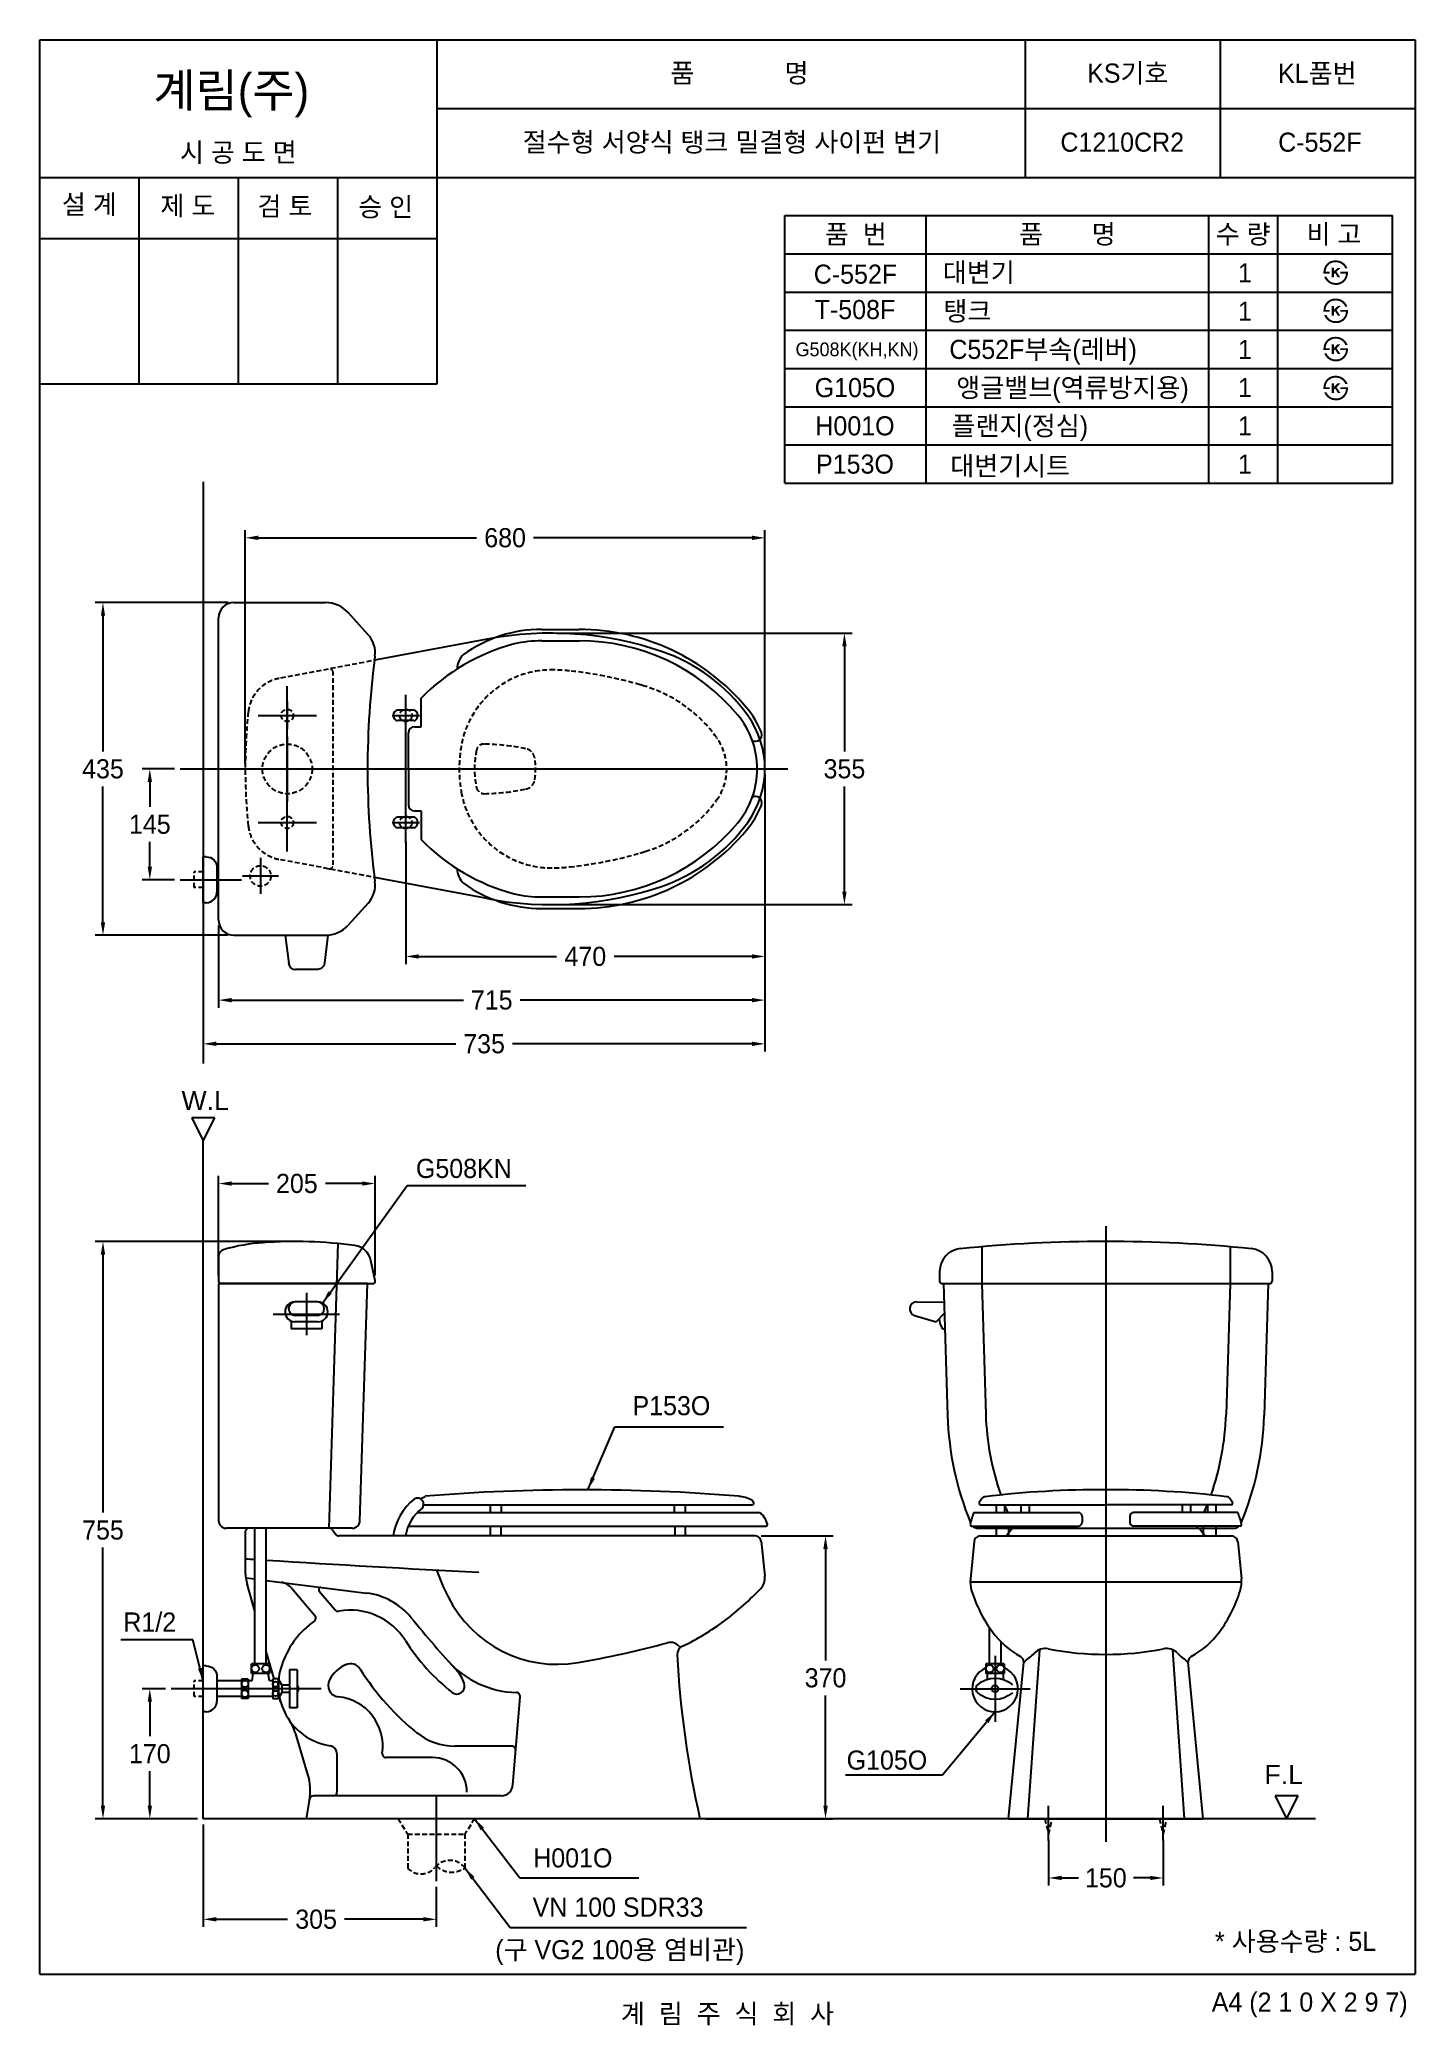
# Model space of a CAD drawing. Header units: millimetres. Extents: x 0 to 1800, y -67 to 2530.
import ezdxf
from ezdxf.enums import TextEntityAlignment as Align
from ezdxf.lldxf.tags import DXFTag

# ---------------------------------------------------------------- set-up
doc = ezdxf.new("R2010")
doc.units = ezdxf.units.MM
doc.linetypes.add('DASHED2', pattern=[9.525, 6.35, -3.175])
for name, color, linetype in [('TEXT', 7, 'Continuous'), ('내부선 및 부속', 4, 'Continuous'), ('도각라인', 255, 'Continuous'), ('외형선', 3, 'Continuous'), ('점선', 6, 'DASHED2'), ('중심선', 1, 'DASHED'), ('치수선', 7, 'Continuous')]:
    doc.layers.add(name, color=color, linetype=linetype)
doc.styles.add('____', font='')
doc.styles.add('타이틀', font='H2GTRM.TTF', dxfattribs={"height": 25})
doc.styles.get('____').set_extended_font_data('굴림')
tags = doc.linetypes.add('DASHDOT', pattern=[70, 31, -13, 13, -13]).pattern_tags.tags
tags[10:11] = [DXFTag(74, 4), DXFTag(75, 0), DXFTag(340, '0'), DXFTag(46, 0.0), DXFTag(50, 0.0), DXFTag(44, 0.0), DXFTag(45, 0.0)]
tags[8:9] = [DXFTag(74, 4), DXFTag(75, 0), DXFTag(340, '0'), DXFTag(46, 0.0), DXFTag(50, 0.0), DXFTag(44, 0.0), DXFTag(45, 0.0)]
tags[6:7] = [DXFTag(74, 4), DXFTag(75, 0), DXFTag(340, '0'), DXFTag(46, 0.0), DXFTag(50, 0.0), DXFTag(44, 0.0), DXFTag(45, 0.0)]
tags[4:5] = [DXFTag(74, 4), DXFTag(75, 0), DXFTag(340, '0'), DXFTag(46, 0.0), DXFTag(50, 0.0), DXFTag(44, 0.0), DXFTag(45, 0.0)]
tags = doc.linetypes.add('DASHED', pattern=[25.72, 12.86, -12.86]).pattern_tags.tags
tags[6:7] = [DXFTag(74, 4), DXFTag(75, 0), DXFTag(340, '0'), DXFTag(46, 0.0), DXFTag(50, 0.0), DXFTag(44, 0.0), DXFTag(45, 0.0)]
tags[4:5] = [DXFTag(74, 4), DXFTag(75, 0), DXFTag(340, '0'), DXFTag(46, 0.0), DXFTag(50, 0.0), DXFTag(44, 0.0), DXFTag(45, 0.0)]
doc.dimstyles.new('MSADIM', dxfattribs={"dimtxt": 33, "dimasz": 17, "dimexe": 10, "dimexo": 7.5, "dimgap": 10, "dimtad": 0, "dimtih": 1, "dimtoh": 1, "dimdec": 0, "dimzin": 1, "dimdsep": 46, "dimtxsty": '____', "dimcen": 11.25, "dimadec": 0, "dimazin": 0, "dimtfac": 1, "dimtdec": 0, "dimtix": 1, "dimtmove": 0, "dimatfit": 3, "dimfxl": 1, "dimtolj": 1, "dimtzin": 1, "dimarcsym": 0})

msp = doc.modelspace()

# ---------------------------------------------------------------- texts
at = {"layer": 'TEXT', "style": '타이틀'}
for s, height, p in [('품             명', 25, (915.7, 2486.4)), ('KS기호', 25, (1423.8, 2486.3)), ('KL품번', 25, (1671.8, 2486.1)), ('시 공 도 면', 25, (259.9, 2382.7)), ('절수형 서양식 탱크 밀결형 사이펀 변기', 25, (905.8, 2396)), ('C1210CR2', 25, (1416.5, 2396)), ('C-552F', 25, (1675.1, 2396)), ('설 계', 25, (65, 2314.6)), ('제 도', 25, (193.8, 2312.9)), ('검 토', 25, (320.8, 2312.3)), ('승 인', 25, (452.7, 2311.4)), ('품  번', 25, (1067.9, 2275.7)), ('품       명', 25, (1344.8, 2275.7)), ('수 량', 25, (1574.8, 2275.7)), ('비 고', 25, (1693.6, 2275.7)), ('C-552F', 25, (1067.4, 2223.4)), ('대변기', 25, (1228.8, 2225.6)), ('1', 25, (1577, 2225)), ('T-508F', 25, (1066.8, 2177.1)), ('탱크', 25, (1213.8, 2175)), ('1', 25, (1577, 2174.9)), ('G508K(KH,KN)', 18, (1069.5, 2125)), ('C552F부속(레버)', 25, (1313, 2125)), ('1', 25, (1577, 2124.9)), ('G105O', 25, (1066.8, 2075)), ('앵글밸브(역류방지용)', 25, (1351.5, 2075)), ('1', 25, (1577, 2075)), ('H001O', 25, (1066.8, 2025)), ('플랜지(정심)', 25, (1282.5, 2025)), ('1', 25, (1577, 2025)), ('P153O', 25, (1066.8, 1975)), ('대변기시트', 25, (1269.9, 1972.6)), ('1', 25, (1577, 1975)), ('* 사용수량 : 5L', 25, (1643.3, 42.9)), ('계  림  주  식  회  사', 25, (900, -51.7))]:
    msp.add_text(s, height=height, dxfattribs=at).set_placement(p, align=Align.MIDDLE_CENTER)
msp.add_text('계림(주)', height=44, dxfattribs=at).set_placement((148.7, 2441.8))
msp.add_text('A4 (2 1 0 X 2 9 7)', height=25, dxfattribs=at).set_placement((1790, -36.5), align=Align.MIDDLE_RIGHT)
at = {"layer": 'TEXT', "char_height": 25, "attachment_point": 1, "line_spacing_factor": 0.963855, "style": '타이틀'}
for s, insert, width in [('\\fArial;W.L', (185.5, 1155.2), 248.993), ('\\A1;G508KN', (492.3, 1066.3), 248.993), ('\\A1;P153O', (775.7, 756), 248.993), ('\\A1;R1/2', (109.5, 473), 361.787), ('\\A1; G105O', (1046.8, 292.5), 248.993), ('\\fArial;F.L', (1602.6, 273.5), 248.993), ('\\A1; H001O', (636.7, 164.5), 248.993), ('\\A1;VN 100 SDR33', (645, 100.1), 379.657), ('\\A1;(구 VG2 100{\\fGulim|b0|i0|c129|p50;용 염비관)}', (596.1, 44.5), 379.657)]:
    msp.add_mtext(s, dxfattribs=dict(at, insert=insert, width=width))

# ---------------------------------------------------------------- blocks, each defined once
blk = doc.blocks.new('*D2')
at = {"layer": '치수선', "color": 0, "linetype": 'Continuous', "lineweight": -2, "transparency": 16777216}
for p, q in [((214, 195.7), (214, 61.7)), ((519, 114), (519, 61.7)), ((231, 71.7), (324.4, 71.7)), ((502, 71.7), (399, 71.7))]:
    blk.add_line(p, q, dxfattribs=at)
at = {"layer": '치수선', "color": 0, "linetype": 'Continuous', "transparency": 16777216}
for points in [[(231, 74.6), (231, 68.9), (214, 71.7)], [(502, 74.6), (502, 68.9), (519, 71.7)]]:
    blk.add_solid(points, dxfattribs=at)
at = {"layer": '치수선', "color": 0, "linetype": 'Continuous', "transparency": 16777216, "insert": (361.7, 71.7), "char_height": 25, "attachment_point": 5, "style": '____'}
blk.add_mtext('\\A1;305', dxfattribs=at)
blk = doc.blocks.new('*D4')
at = {"layer": '치수선', "color": 0, "linetype": 'Continuous', "lineweight": -2, "transparency": 16777216}
for p, q in [((164.5, 373.2), (134.1, 373.2)), ((144.1, 356.2), (144.1, 311.1)), ((144.1, 220.2), (144.1, 265.4)), ((206.5, 203.2), (134.1, 203.2))]:
    blk.add_line(p, q, dxfattribs=at)
at = {"layer": '치수선', "color": 0, "linetype": 'Continuous', "transparency": 16777216}
for points in [[(141.3, 356.2), (146.9, 356.2), (144.1, 373.2)], [(141.3, 220.2), (146.9, 220.2), (144.1, 203.2)]]:
    blk.add_solid(points, dxfattribs=at)
at = {"layer": '치수선', "color": 0, "linetype": 'Continuous', "transparency": 16777216, "insert": (144.1, 288.2), "char_height": 25, "attachment_point": 5, "style": '____'}
blk.add_mtext('\\A1;170', dxfattribs=at)
blk = doc.blocks.new('*D5')
at = {"layer": '치수선', "color": 0, "linetype": 'Continuous', "lineweight": -2, "transparency": 16777216}
for p, q in [((176.5, 1576.3), (134.1, 1576.3)), ((144.1, 1559.3), (144.1, 1526.7)), ((144.1, 1448.3), (144.1, 1481)), ((176.5, 1431.3), (134.1, 1431.3))]:
    blk.add_line(p, q, dxfattribs=at)
at = {"layer": '치수선', "color": 0, "linetype": 'Continuous', "transparency": 16777216}
for points in [[(141.3, 1559.3), (146.9, 1559.3), (144.1, 1576.3)], [(141.3, 1448.3), (146.9, 1448.3), (144.1, 1431.3)]]:
    blk.add_solid(points, dxfattribs=at)
at = {"layer": '치수선', "color": 0, "linetype": 'Continuous', "transparency": 16777216, "insert": (144.1, 1503.8), "char_height": 25, "attachment_point": 5, "style": '____'}
blk.add_mtext('\\A1;145', dxfattribs=at)
blk = doc.blocks.new('*D6')
at = {"layer": '치수선', "color": 0, "linetype": 'Continuous', "lineweight": -2, "transparency": 16777216}
for p, q in [((1320.1, 175.7), (1320.1, 115.8)), ((1470.1, 175.7), (1470.1, 115.8)), ((1337.1, 125.8), (1359.2, 125.8)), ((1453.1, 125.8), (1431.1, 125.8))]:
    blk.add_line(p, q, dxfattribs=at)
at = {"layer": '치수선', "color": 0, "linetype": 'Continuous', "transparency": 16777216}
for points in [[(1337.1, 128.6), (1337.1, 123), (1320.1, 125.8)], [(1453.1, 128.6), (1453.1, 123), (1470.1, 125.8)]]:
    blk.add_solid(points, dxfattribs=at)
at = {"layer": '치수선', "color": 0, "linetype": 'Continuous', "transparency": 16777216, "insert": (1395.1, 125.8), "char_height": 25, "attachment_point": 5, "style": '____'}
blk.add_mtext('\\A1;150', dxfattribs=at)
blk = doc.blocks.new('*D7')
at = {"layer": '치수선', "color": 0, "linetype": 'Continuous', "lineweight": -2, "transparency": 16777216}
for p, q in [((327.5, 958.2), (72.8, 958.2)), ((82.8, 941.2), (82.8, 603.6)), ((82.8, 220.2), (82.8, 557.9)), ((206.5, 203.2), (72.8, 203.2))]:
    blk.add_line(p, q, dxfattribs=at)
at = {"layer": '치수선', "color": 0, "linetype": 'Continuous', "transparency": 16777216}
for points in [[(80, 941.2), (85.6, 941.2), (82.8, 958.2)], [(80, 220.2), (85.6, 220.2), (82.8, 203.2)]]:
    blk.add_solid(points, dxfattribs=at)
at = {"layer": '치수선', "color": 0, "linetype": 'Continuous', "transparency": 16777216, "insert": (82.8, 580.7), "char_height": 25, "attachment_point": 5, "style": '____'}
blk.add_mtext('\\A1;755', dxfattribs=at)
blk = doc.blocks.new('*D8')
at = {"layer": '치수선', "color": 0, "linetype": 'Continuous', "lineweight": -2, "transparency": 16777216}
for p, q in [((246.5, 1793.8), (72.8, 1793.8)), ((82.8, 1776.8), (82.8, 1599.2)), ((82.8, 1375.8), (82.8, 1553.5)), ((246.5, 1358.8), (72.8, 1358.8))]:
    blk.add_line(p, q, dxfattribs=at)
at = {"layer": '치수선', "color": 0, "linetype": 'Continuous', "transparency": 16777216}
for points in [[(80, 1776.8), (85.6, 1776.8), (82.8, 1793.8)], [(80, 1375.8), (85.6, 1375.8), (82.8, 1358.8)]]:
    blk.add_solid(points, dxfattribs=at)
at = {"layer": '치수선', "color": 0, "linetype": 'Continuous', "transparency": 16777216, "insert": (82.8, 1576.3), "char_height": 25, "attachment_point": 5, "style": '____'}
blk.add_mtext('\\A1;435', dxfattribs=at)
blk = doc.blocks.new('*D9')
at = {"layer": '치수선', "color": 0, "linetype": 'Continuous', "lineweight": -2, "transparency": 16777216}
for p, q in [((269, 1583.8), (269, 1888.5)), ((286, 1878.5), (571.7, 1878.5)), ((932, 1878.5), (646.3, 1878.5)), ((949, 1583.8), (949, 1888.5))]:
    blk.add_line(p, q, dxfattribs=at)
at = {"layer": '치수선', "color": 0, "linetype": 'Continuous', "transparency": 16777216}
for points in [[(286, 1881.4), (286, 1875.7), (269, 1878.5)], [(932, 1881.4), (932, 1875.7), (949, 1878.5)]]:
    blk.add_solid(points, dxfattribs=at)
at = {"layer": '치수선', "color": 0, "linetype": 'Continuous', "transparency": 16777216, "insert": (609, 1878.5), "char_height": 25, "attachment_point": 5, "style": '____'}
blk.add_mtext('\\A1;680', dxfattribs=at)
blk = doc.blocks.new('*D10')
at = {"layer": '치수선', "color": 0, "linetype": 'Continuous', "lineweight": -2, "transparency": 16777216}
for p, q in [((676.5, 1753.8), (1063, 1753.8)), ((1053, 1736.8), (1053, 1599.1)), ((1053, 1415.8), (1053, 1553.5)), ((676.5, 1398.8), (1063, 1398.8))]:
    blk.add_line(p, q, dxfattribs=at)
at = {"layer": '치수선', "color": 0, "linetype": 'Continuous', "transparency": 16777216}
for points in [[(1050.2, 1736.8), (1055.8, 1736.8), (1053, 1753.8)], [(1050.2, 1415.8), (1055.8, 1415.8), (1053, 1398.8)]]:
    blk.add_solid(points, dxfattribs=at)
at = {"layer": '치수선', "color": 0, "linetype": 'Continuous', "transparency": 16777216, "insert": (1053, 1576.3), "char_height": 25, "attachment_point": 5, "style": '____'}
blk.add_mtext('\\A1;355', dxfattribs=at)
blk = doc.blocks.new('*D11')
at = {"layer": '치수선', "color": 0, "linetype": 'Continuous', "lineweight": -2, "transparency": 16777216}
for p, q in [((949, 1568.8), (949, 1321)), ((479, 1480.8), (479, 1321)), ((496, 1331), (676.3, 1331)), ((932, 1331), (751.7, 1331))]:
    blk.add_line(p, q, dxfattribs=at)
at = {"layer": '치수선', "color": 0, "linetype": 'Continuous', "transparency": 16777216}
for points in [[(496, 1333.9), (496, 1328.2), (479, 1331)], [(932, 1333.9), (932, 1328.2), (949, 1331)]]:
    blk.add_solid(points, dxfattribs=at)
at = {"layer": '치수선', "color": 0, "linetype": 'Continuous', "transparency": 16777216, "insert": (714, 1331), "char_height": 25, "attachment_point": 5, "style": '____'}
blk.add_mtext('\\A1;470', dxfattribs=at)
blk = doc.blocks.new('*D12')
at = {"layer": '치수선', "color": 0, "linetype": 'Continuous', "lineweight": -2, "transparency": 16777216}
for p, q in [((949, 1568.8), (949, 1263.9)), ((234, 1371.3), (234, 1263.9)), ((251, 1273.9), (554.4, 1273.9)), ((932, 1273.9), (628.6, 1273.9))]:
    blk.add_line(p, q, dxfattribs=at)
at = {"layer": '치수선', "color": 0, "linetype": 'Continuous', "transparency": 16777216}
for points in [[(251, 1276.7), (251, 1271), (234, 1273.9)], [(932, 1276.7), (932, 1271), (949, 1273.9)]]:
    blk.add_solid(points, dxfattribs=at)
at = {"layer": '치수선', "color": 0, "linetype": 'Continuous', "transparency": 16777216, "insert": (591.5, 1273.9), "char_height": 25, "attachment_point": 5, "style": '____'}
blk.add_mtext('\\A1;715', dxfattribs=at)
blk = doc.blocks.new('*D13')
at = {"layer": '치수선', "color": 0, "linetype": 'Continuous', "lineweight": -2, "transparency": 16777216}
for p, q in [((949, 1568.8), (949, 1206.7)), ((214, 1232.6), (214, 1206.7)), ((231, 1216.7), (544.4, 1216.7)), ((932, 1216.7), (618.6, 1216.7))]:
    blk.add_line(p, q, dxfattribs=at)
at = {"layer": '치수선', "color": 0, "linetype": 'Continuous', "transparency": 16777216}
for points in [[(231, 1219.6), (231, 1213.9), (214, 1216.7)], [(932, 1219.6), (932, 1213.9), (949, 1216.7)]]:
    blk.add_solid(points, dxfattribs=at)
at = {"layer": '치수선', "color": 0, "linetype": 'Continuous', "transparency": 16777216, "insert": (581.5, 1216.7), "char_height": 25, "attachment_point": 5, "style": '____'}
blk.add_mtext('\\A1;735', dxfattribs=at)
blk = doc.blocks.new('*D14')
at = {"layer": '치수선', "color": 0, "linetype": 'Continuous', "lineweight": -2, "transparency": 16777216}
for p, q in [((234, 913.7), (234, 1044)), ((439, 913.7), (439, 1044)), ((251, 1034), (299.2, 1034)), ((422, 1034), (373.8, 1034))]:
    blk.add_line(p, q, dxfattribs=at)
at = {"layer": '치수선', "color": 0, "linetype": 'Continuous', "transparency": 16777216}
for points in [[(251, 1036.8), (251, 1031.2), (234, 1034)], [(422, 1036.8), (422, 1031.2), (439, 1034)]]:
    blk.add_solid(points, dxfattribs=at)
at = {"layer": '치수선', "color": 0, "linetype": 'Continuous', "transparency": 16777216, "insert": (336.5, 1034), "char_height": 25, "attachment_point": 5, "style": '____'}
blk.add_mtext('\\A1;205', dxfattribs=at)
blk = doc.blocks.new('*D3')
at = {"layer": '치수선', "color": 0, "linetype": 'Continuous', "lineweight": -2, "transparency": 16777216}
for p, q in [((944.2, 573.2), (1038.3, 573.2)), ((1028.3, 556.2), (1028.3, 410.2)), ((1028.3, 220.2), (1028.3, 364.6)), ((871.5, 203.2), (1038.3, 203.2))]:
    blk.add_line(p, q, dxfattribs=at)
at = {"layer": '치수선', "color": 0, "linetype": 'Continuous', "transparency": 16777216}
for points in [[(1025.4, 556.2), (1031.1, 556.2), (1028.3, 573.2)], [(1025.4, 220.2), (1031.1, 220.2), (1028.3, 203.2)]]:
    blk.add_solid(points, dxfattribs=at)
at = {"layer": '치수선', "color": 0, "linetype": 'Continuous', "transparency": 16777216, "insert": (1028.3, 387.4), "char_height": 25, "attachment_point": 5, "style": '____'}
blk.add_mtext('\\A1;370', dxfattribs=at)

# ---------------------------------------------------------------- dimensions: what is measured, and where the dimension line sits
at = {"layer": '치수선', "linetype": 'Continuous'}
for base, p1, p2, picture, middle in [((949, 1878.5), (269, 1576.3), (949, 1576.3), '*D9', (609, 1878.5)), ((214, 1216.7), (949, 1576.3), (214, 1240.1), '*D13', (581.5, 1216.7)), ((234, 1273.9), (949, 1576.3), (234, 1378.8), '*D12', (591.5, 1273.9)), ((479, 1331), (949, 1576.3), (479, 1488.3), '*D11', (714, 1331)), ((439, 1034), (234, 906.2), (439, 906.2), '*D14', (336.5, 1034)), ((1470.1, 125.8), (1320.1, 183.2), (1470.1, 183.2), '*D6', (1395.1, 125.8))]:
    dim = msp.add_linear_dim(base=base, p1=p1, p2=p2, dimstyle='MSADIM', override={"dimtxt": 25}, dxfattribs=at)
    dim.commit()
    dim.dimension.update_dxf_attribs({"geometry": picture, "text_midpoint": middle})
for base, p1, p2, picture, middle in [((82.8, 1793.8), (254, 1358.8), (254, 1793.8), '*D8', (82.8, 1576.3)), ((1053, 1398.8), (669, 1753.8), (669, 1398.8), '*D10', (1053, 1576.3)), ((82.8, 958.2), (214, 203.2), (335, 958.2), '*D7', (82.8, 580.7)), ((144.1, 203.2), (172, 373.2), (214, 203.2), '*D4', (144.1, 288.2))]:
    dim = msp.add_linear_dim(base=base, p1=p1, p2=p2, angle=90, dimstyle='MSADIM', override={"dimtxt": 25}, dxfattribs=at)
    dim.commit()
    dim.dimension.update_dxf_attribs({"geometry": picture, "text_midpoint": middle})
for base, p1, p2, picture, middle in [((144.1, 1576.3), (184, 1431.3), (184, 1576.3), '*D5', (144.1, 1503.8)), ((1028.3, 203.2), (936.7, 573.2), (864, 203.2), '*D3', (1028.3, 387.4))]:
    dim = msp.add_linear_dim(base=base, p1=p1, p2=p2, angle=90, dimstyle='MSADIM', override={"dimtxt": 25}, dxfattribs=at)
    dim.commit()
    dim.dimension.update_dxf_attribs({"geometry": picture, "text_midpoint": middle, "dimtype": 160})
dim = msp.add_linear_dim(base=(519, 71.7), p1=(214, 203.2), p2=(519, 121.5), dimstyle='MSADIM', override={"dimtxt": 25}, dxfattribs=at)
dim.commit()
dim.dimension.update_dxf_attribs({"geometry": '*D2', "text_midpoint": (361.7, 71.7), "dimtype": 160})

# ---------------------------------------------------------------- hatches: boundary and pattern name
at = {"layer": 'TEXT'}
for points in [[(1679.9, 2224.2), (1679.8, 2224.6), (1679.8, 2225), (1679.8, 2225.4), (1679.8, 2225.8), (1679.8, 2226.2), (1679.9, 2226.6), (1679.9, 2227), (1679.9, 2227.4), (1680, 2227.8), (1680, 2228.2), (1680.1, 2228.6), (1680.2, 2229), (1680.3, 2229.4), (1680.4, 2229.8), (1680.5, 2230.1), (1680.6, 2230.5), (1680.7, 2230.9), (1680.8, 2231.3), (1681, 2231.7), (1681.1, 2232), (1681.3, 2232.4), (1681.4, 2232.7), (1681.6, 2233.1), (1681.8, 2233.4), (1682, 2233.8), (1682.1, 2234.1), (1682.4, 2234.4), (1682.6, 2234.8), (1682.8, 2235.1), (1683, 2235.4), (1683.2, 2235.7), (1683.8, 2236.3), (1684, 2236.6), (1684.3, 2236.9), (1684.6, 2237.2), (1684.9, 2237.5), (1685.2, 2237.8), (1685.5, 2238), (1685.8, 2238.3), (1686.1, 2238.5), (1686.4, 2238.7), (1686.8, 2239), (1687.1, 2239.2), (1687.4, 2239.4), (1687.8, 2239.6), (1688.2, 2239.8), (1688.5, 2239.9), (1688.9, 2240.1), (1689.3, 2240.3), (1689.7, 2240.5), (1690.2, 2240.6), (1690.6, 2240.7), (1691, 2240.9), (1691.5, 2241), (1691.9, 2241.1), (1692.4, 2241.2), (1692.8, 2241.2), (1693.3, 2241.3), (1693.8, 2241.4), (1694.2, 2241.4), (1694.7, 2241.4), (1695.2, 2241.5), (1695.7, 2241.5), (1696.5, 2241.5), (1696.8, 2241.4), (1697.2, 2241.4), (1697.6, 2241.4), (1697.9, 2241.3), (1698.3, 2241.3), (1698.6, 2241.2), (1699, 2241.2), (1699.3, 2241.1), (1699.7, 2241), (1700, 2241), (1700.4, 2240.9), (1700.7, 2240.8), (1701, 2240.7), (1701.4, 2240.6), (1701.7, 2240.5), (1702, 2240.4), (1702.3, 2240.2), (1702.6, 2240.1), (1702.9, 2240), (1703.2, 2239.8), (1703.5, 2239.7), (1703.8, 2239.5), (1704.1, 2239.4), (1704.4, 2239.2), (1704.7, 2239), (1705, 2238.9), (1705.2, 2238.7), (1705.5, 2238.5), (1705.8, 2238.3), (1706.1, 2238.1), (1706.5, 2237.7), (1706.9, 2237.4), (1707.3, 2237), (1707.7, 2236.6), (1708, 2236.2), (1708.4, 2235.8), (1708.7, 2235.4), (1709.1, 2234.9), (1709.4, 2234.5), (1709.7, 2234), (1710, 2233.5), (1710.3, 2233), (1710.5, 2232.5), (1710.8, 2232), (1711, 2231.5), (1711.3, 2230.9), (1711.3, 2230.9), (1708.2, 2230.9), (1708.2, 2230.9), (1708.1, 2231.1), (1708, 2231.3), (1708, 2231.4), (1707.9, 2231.6), (1707.8, 2231.8), (1707.7, 2232), (1707.7, 2232.1), (1707.6, 2232.3), (1707.5, 2232.5), (1707.4, 2232.6), (1707.3, 2232.8), (1707.2, 2233), (1707.1, 2233.1), (1707, 2233.3), (1706.9, 2233.5), (1706.7, 2233.6), (1706.6, 2233.8), (1706.5, 2233.9), (1706.2, 2234.3), (1705.9, 2234.6), (1705.6, 2234.9), (1705.3, 2235.2), (1705, 2235.5), (1704.7, 2235.8), (1704.3, 2236.1), (1704.1, 2236.3), (1703.8, 2236.4), (1703.6, 2236.6), (1703.4, 2236.8), (1703.1, 2236.9), (1702.9, 2237.1), (1702.6, 2237.2), (1702.4, 2237.4), (1702.2, 2237.5), (1701.9, 2237.6), (1701.7, 2237.7), (1701.4, 2237.8), (1701.2, 2238), (1700.9, 2238.1), (1700.6, 2238.2), (1700.4, 2238.3), (1700.1, 2238.3), (1699.9, 2238.4), (1699.6, 2238.5), (1699.3, 2238.6), (1699.1, 2238.6), (1698.8, 2238.7), (1698.5, 2238.7), (1698.2, 2238.8), (1698, 2238.8), (1697.7, 2238.9), (1697.4, 2238.9), (1697.1, 2238.9), (1696.8, 2239), (1696.5, 2239), (1696.3, 2239), (1696, 2239), (1695.6, 2239), (1695.3, 2239), (1694.9, 2238.9), (1694.6, 2238.9), (1694.3, 2238.9), (1693.9, 2238.9), (1693.6, 2238.8), (1693.3, 2238.8), (1693, 2238.7), (1692.7, 2238.7), (1692.3, 2238.6), (1692, 2238.5), (1691.7, 2238.4), (1691.4, 2238.3), (1691.1, 2238.2), (1690.9, 2238.1), (1690.6, 2238), (1690.3, 2237.9), (1690, 2237.8), (1689.7, 2237.7), (1689.4, 2237.5), (1689.2, 2237.4), (1688.9, 2237.3), (1688.7, 2237.1), (1688.4, 2236.9), (1688.1, 2236.8), (1687.9, 2236.6), (1687.6, 2236.4), (1687.4, 2236.2), (1687.2, 2236), (1686.9, 2235.8), (1686.7, 2235.6), (1686.5, 2235.4), (1686.2, 2235.2), (1686, 2235), (1685.8, 2234.7), (1685.6, 2234.5), (1685.4, 2234.3), (1685.2, 2234), (1685, 2233.8), (1684.8, 2233.5), (1684.7, 2233.3), (1684.5, 2233), (1684.3, 2232.7), (1684.2, 2232.5), (1684, 2232.2), (1683.9, 2231.9), (1683.8, 2231.6), (1683.7, 2231.3), (1683.5, 2231.1), (1683.4, 2230.8), (1683.3, 2230.5), (1683.2, 2230.2), (1683.1, 2229.8), (1683, 2229.5), (1683, 2229.2), (1682.9, 2228.9), (1682.8, 2228.6), (1682.8, 2228.2), (1682.7, 2227.9), (1682.7, 2227.6), (1682.7, 2227.2), (1682.6, 2226.9), (1682.6, 2226.5), (1682.6, 2226.5), (1687.8, 2226.5), (1687.8, 2226.5), (1687.8, 2226.5), (1687.8, 2224.2), (1687.8, 2224.2), (1687.8, 2224.2), (1679.9, 2224.2)], [(1712, 2226.5), (1712, 2226.1), (1712, 2225.6), (1712, 2225.2), (1712, 2224.8), (1711.9, 2224.3), (1711.9, 2223.9), (1711.9, 2223.5), (1711.8, 2223.1), (1711.7, 2222.7), (1711.6, 2222.2), (1711.6, 2221.8), (1711.5, 2221.4), (1711.3, 2221), (1711.2, 2220.6), (1711.1, 2220.2), (1711, 2219.8), (1710.8, 2219.4), (1710.7, 2219), (1710.5, 2218.7), (1710.4, 2218.3), (1710.2, 2217.9), (1710, 2217.6), (1709.8, 2217.2), (1709.6, 2216.9), (1709.4, 2216.5), (1709.2, 2216.2), (1709, 2215.9), (1708.8, 2215.5), (1708.5, 2215.2), (1708.3, 2214.9), (1708, 2214.6), (1707.8, 2214.3), (1707.5, 2214), (1707.2, 2213.7), (1707, 2213.5), (1706.7, 2213.2), (1706.4, 2212.9), (1706.1, 2212.7), (1705.8, 2212.4), (1705.5, 2212.2), (1705.2, 2212), (1704.8, 2211.8), (1704.5, 2211.6), (1704.2, 2211.4), (1703.8, 2211.2), (1703.5, 2211), (1703.1, 2210.8), (1702.8, 2210.7), (1702.4, 2210.5), (1702.1, 2210.3), (1701.7, 2210.2), (1701.3, 2210.1), (1700.9, 2209.9), (1700.5, 2209.8), (1700.2, 2209.7), (1699.8, 2209.6), (1699.4, 2209.6), (1699, 2209.5), (1698.6, 2209.4), (1698.2, 2209.4), (1697.8, 2209.4), (1697.4, 2209.3), (1697, 2209.3), (1696.6, 2209.3), (1695.9, 2209.3), (1695.3, 2209.3), (1694.6, 2209.4), (1694, 2209.5), (1693.3, 2209.5), (1693, 2209.6), (1692.7, 2209.7), (1692.4, 2209.7), (1692.1, 2209.8), (1691.8, 2209.9), (1691.5, 2209.9), (1691.2, 2210), (1691, 2210.1), (1690.7, 2210.2), (1690.4, 2210.3), (1690.1, 2210.4), (1689.8, 2210.5), (1689.5, 2210.6), (1689.3, 2210.7), (1689, 2210.9), (1688.7, 2211), (1688.5, 2211.1), (1688.2, 2211.3), (1687.9, 2211.4), (1687.7, 2211.6), (1687.4, 2211.7), (1686.9, 2212), (1686.6, 2212.2), (1686.4, 2212.4), (1686.1, 2212.6), (1685.9, 2212.8), (1685.6, 2213), (1685.4, 2213.2), (1685.1, 2213.4), (1684.9, 2213.6), (1684.7, 2213.8), (1684.5, 2214.1), (1684.2, 2214.3), (1684, 2214.5), (1683.8, 2214.8), (1683.6, 2215), (1683.4, 2215.2), (1683.2, 2215.5), (1683, 2215.8), (1682.8, 2216), (1682.6, 2216.3), (1682.5, 2216.6), (1682.3, 2216.8), (1682.1, 2217.1), (1681.9, 2217.4), (1681.8, 2217.7), (1681.6, 2218), (1681.5, 2218.3), (1681.3, 2218.6), (1681, 2219.2), (1680.8, 2219.9), (1680.8, 2219.9), (1683.7, 2219.9), (1683.7, 2219.9), (1683.9, 2219.4), (1684.2, 2219), (1684.4, 2218.6), (1684.6, 2218.2), (1684.9, 2217.9), (1685.1, 2217.5), (1685.4, 2217.1), (1685.7, 2216.8), (1685.9, 2216.5), (1686.2, 2216.1), (1686.5, 2215.8), (1686.8, 2215.5), (1687.1, 2215.2), (1687.4, 2215), (1687.7, 2214.7), (1688, 2214.5), (1688.2, 2214.3), (1688.4, 2214.1), (1688.7, 2214), (1688.9, 2213.8), (1689.1, 2213.7), (1689.4, 2213.5), (1689.6, 2213.4), (1689.9, 2213.2), (1690.1, 2213.1), (1690.4, 2213), (1690.6, 2212.9), (1690.9, 2212.8), (1691.1, 2212.7), (1691.4, 2212.6), (1691.7, 2212.5), (1691.9, 2212.4), (1692.2, 2212.3), (1692.5, 2212.3), (1692.7, 2212.2), (1693, 2212.1), (1693.3, 2212.1), (1693.6, 2212), (1693.9, 2212), (1694.2, 2212), (1694.5, 2211.9), (1694.8, 2211.9), (1695.1, 2211.9), (1695.4, 2211.9), (1695.7, 2211.9), (1696, 2211.9), (1696.3, 2211.9), (1697.1, 2211.9), (1697.4, 2211.9), (1697.7, 2212), (1698, 2212), (1698.2, 2212), (1698.5, 2212), (1698.7, 2212.1), (1699, 2212.1), (1699.3, 2212.2), (1699.5, 2212.2), (1699.8, 2212.3), (1700, 2212.4), (1700.3, 2212.5), (1700.5, 2212.5), (1700.8, 2212.6), (1701, 2212.7), (1701.3, 2212.8), (1701.5, 2212.9), (1701.8, 2213), (1702, 2213.1), (1702.3, 2213.3), (1702.5, 2213.4), (1702.7, 2213.5), (1703, 2213.7), (1703.2, 2213.8), (1703.4, 2213.9), (1703.7, 2214.1), (1703.9, 2214.3), (1704.1, 2214.4), (1704.3, 2214.6), (1704.6, 2214.8), (1704.8, 2215), (1705.1, 2215.2), (1705.3, 2215.4), (1705.6, 2215.7), (1705.8, 2215.9), (1706, 2216.1), (1706.2, 2216.4), (1706.4, 2216.6), (1706.6, 2216.9), (1706.8, 2217.1), (1707, 2217.4), (1707.2, 2217.7), (1707.3, 2218), (1707.5, 2218.2), (1707.7, 2218.5), (1707.8, 2218.8), (1708, 2219.1), (1708.1, 2219.4), (1708.2, 2219.7), (1708.3, 2220), (1708.4, 2220.4), (1708.6, 2220.7), (1708.7, 2221), (1708.7, 2221.3), (1708.8, 2221.7), (1708.9, 2222), (1709, 2222.4), (1709, 2222.7), (1709.1, 2223.1), (1709.1, 2223.4), (1709.2, 2223.8), (1709.2, 2224.2), (1709.2, 2224.2), (1701.8, 2224.2), (1701.8, 2224.2), (1701.8, 2224.2), (1701.8, 2226.5), (1701.8, 2226.5), (1701.8, 2226.5), (1712, 2226.5)], [(1693.6, 2227.2), (1698.4, 2231.6), (1702.3, 2231.6), (1696.9, 2226.6), (1701.9, 2219.1), (1698.6, 2219.1), (1695, 2224.8), (1693.6, 2223.6), (1693.6, 2219.1), (1690.7, 2219.1), (1690.7, 2231.7), (1693.6, 2231.7)], [(1679.9, 2174.2), (1679.8, 2174.6), (1679.8, 2175), (1679.8, 2175.4), (1679.8, 2175.8), (1679.8, 2176.2), (1679.9, 2176.6), (1679.9, 2177), (1679.9, 2177.4), (1680, 2177.8), (1680, 2178.2), (1680.1, 2178.6), (1680.2, 2179), (1680.3, 2179.4), (1680.4, 2179.8), (1680.5, 2180.1), (1680.6, 2180.5), (1680.7, 2180.9), (1680.8, 2181.3), (1681, 2181.7), (1681.1, 2182), (1681.3, 2182.4), (1681.4, 2182.7), (1681.6, 2183.1), (1681.8, 2183.4), (1682, 2183.8), (1682.1, 2184.1), (1682.4, 2184.4), (1682.6, 2184.8), (1682.8, 2185.1), (1683, 2185.4), (1683.2, 2185.7), (1683.8, 2186.3), (1684, 2186.6), (1684.3, 2186.9), (1684.6, 2187.2), (1684.9, 2187.5), (1685.2, 2187.8), (1685.5, 2188), (1685.8, 2188.3), (1686.1, 2188.5), (1686.4, 2188.7), (1686.8, 2189), (1687.1, 2189.2), (1687.4, 2189.4), (1687.8, 2189.6), (1688.2, 2189.8), (1688.5, 2189.9), (1688.9, 2190.1), (1689.3, 2190.3), (1689.7, 2190.5), (1690.2, 2190.6), (1690.6, 2190.7), (1691, 2190.9), (1691.5, 2191), (1691.9, 2191.1), (1692.4, 2191.2), (1692.8, 2191.2), (1693.3, 2191.3), (1693.8, 2191.4), (1694.2, 2191.4), (1694.7, 2191.4), (1695.2, 2191.5), (1695.7, 2191.5), (1696.5, 2191.5), (1696.8, 2191.4), (1697.2, 2191.4), (1697.6, 2191.4), (1697.9, 2191.3), (1698.3, 2191.3), (1698.6, 2191.2), (1699, 2191.2), (1699.3, 2191.1), (1699.7, 2191), (1700, 2191), (1700.4, 2190.9), (1700.7, 2190.8), (1701, 2190.7), (1701.4, 2190.6), (1701.7, 2190.5), (1702, 2190.4), (1702.3, 2190.2), (1702.6, 2190.1), (1702.9, 2190), (1703.2, 2189.8), (1703.5, 2189.7), (1703.8, 2189.5), (1704.1, 2189.4), (1704.4, 2189.2), (1704.7, 2189), (1705, 2188.9), (1705.2, 2188.7), (1705.5, 2188.5), (1705.8, 2188.3), (1706.1, 2188.1), (1706.5, 2187.7), (1706.9, 2187.4), (1707.3, 2187), (1707.7, 2186.6), (1708, 2186.2), (1708.4, 2185.8), (1708.7, 2185.4), (1709.1, 2184.9), (1709.4, 2184.5), (1709.7, 2184), (1710, 2183.5), (1710.3, 2183), (1710.5, 2182.5), (1710.8, 2182), (1711, 2181.5), (1711.3, 2180.9), (1711.3, 2180.9), (1708.2, 2180.9), (1708.2, 2180.9), (1708.1, 2181.1), (1708, 2181.3), (1708, 2181.4), (1707.9, 2181.6), (1707.8, 2181.8), (1707.7, 2182), (1707.7, 2182.1), (1707.6, 2182.3), (1707.5, 2182.5), (1707.4, 2182.6), (1707.3, 2182.8), (1707.2, 2183), (1707.1, 2183.1), (1707, 2183.3), (1706.9, 2183.5), (1706.7, 2183.6), (1706.6, 2183.8), (1706.5, 2183.9), (1706.2, 2184.3), (1705.9, 2184.6), (1705.6, 2184.9), (1705.3, 2185.2), (1705, 2185.5), (1704.7, 2185.8), (1704.3, 2186.1), (1704.1, 2186.3), (1703.8, 2186.4), (1703.6, 2186.6), (1703.4, 2186.8), (1703.1, 2186.9), (1702.9, 2187.1), (1702.6, 2187.2), (1702.4, 2187.4), (1702.2, 2187.5), (1701.9, 2187.6), (1701.7, 2187.7), (1701.4, 2187.8), (1701.2, 2188), (1700.9, 2188.1), (1700.6, 2188.2), (1700.4, 2188.3), (1700.1, 2188.3), (1699.9, 2188.4), (1699.6, 2188.5), (1699.3, 2188.6), (1699.1, 2188.6), (1698.8, 2188.7), (1698.5, 2188.7), (1698.2, 2188.8), (1698, 2188.8), (1697.7, 2188.9), (1697.4, 2188.9), (1697.1, 2188.9), (1696.8, 2189), (1696.5, 2189), (1696.3, 2189), (1696, 2189), (1695.6, 2189), (1695.3, 2189), (1694.9, 2188.9), (1694.6, 2188.9), (1694.3, 2188.9), (1693.9, 2188.9), (1693.6, 2188.8), (1693.3, 2188.8), (1693, 2188.7), (1692.7, 2188.7), (1692.3, 2188.6), (1692, 2188.5), (1691.7, 2188.4), (1691.4, 2188.3), (1691.1, 2188.2), (1690.9, 2188.1), (1690.6, 2188), (1690.3, 2187.9), (1690, 2187.8), (1689.7, 2187.7), (1689.4, 2187.5), (1689.2, 2187.4), (1688.9, 2187.3), (1688.7, 2187.1), (1688.4, 2186.9), (1688.1, 2186.8), (1687.9, 2186.6), (1687.6, 2186.4), (1687.4, 2186.2), (1687.2, 2186), (1686.9, 2185.8), (1686.7, 2185.6), (1686.5, 2185.4), (1686.2, 2185.2), (1686, 2185), (1685.8, 2184.7), (1685.6, 2184.5), (1685.4, 2184.3), (1685.2, 2184), (1685, 2183.8), (1684.8, 2183.5), (1684.7, 2183.3), (1684.5, 2183), (1684.3, 2182.7), (1684.2, 2182.5), (1684, 2182.2), (1683.9, 2181.9), (1683.8, 2181.6), (1683.7, 2181.3), (1683.5, 2181.1), (1683.4, 2180.8), (1683.3, 2180.5), (1683.2, 2180.2), (1683.1, 2179.8), (1683, 2179.5), (1683, 2179.2), (1682.9, 2178.9), (1682.8, 2178.6), (1682.8, 2178.2), (1682.7, 2177.9), (1682.7, 2177.6), (1682.7, 2177.2), (1682.6, 2176.9), (1682.6, 2176.5), (1682.6, 2176.5), (1687.8, 2176.5), (1687.8, 2176.5), (1687.8, 2176.5), (1687.8, 2174.2), (1687.8, 2174.2), (1687.8, 2174.2), (1679.9, 2174.2)], [(1693.6, 2177.2), (1698.4, 2181.6), (1702.3, 2181.6), (1696.9, 2176.6), (1701.9, 2169.1), (1698.6, 2169.1), (1695, 2174.8), (1693.6, 2173.6), (1693.6, 2169.1), (1690.7, 2169.1), (1690.7, 2181.7), (1693.6, 2181.7)], [(1712, 2176.5), (1712, 2176.1), (1712, 2175.6), (1712, 2175.2), (1712, 2174.8), (1711.9, 2174.3), (1711.9, 2173.9), (1711.9, 2173.5), (1711.8, 2173.1), (1711.7, 2172.7), (1711.6, 2172.2), (1711.6, 2171.8), (1711.5, 2171.4), (1711.3, 2171), (1711.2, 2170.6), (1711.1, 2170.2), (1711, 2169.8), (1710.8, 2169.4), (1710.7, 2169), (1710.5, 2168.7), (1710.4, 2168.3), (1710.2, 2167.9), (1710, 2167.6), (1709.8, 2167.2), (1709.6, 2166.9), (1709.4, 2166.5), (1709.2, 2166.2), (1709, 2165.9), (1708.8, 2165.5), (1708.5, 2165.2), (1708.3, 2164.9), (1708, 2164.6), (1707.8, 2164.3), (1707.5, 2164), (1707.2, 2163.7), (1707, 2163.5), (1706.7, 2163.2), (1706.4, 2162.9), (1706.1, 2162.7), (1705.8, 2162.4), (1705.5, 2162.2), (1705.2, 2162), (1704.8, 2161.8), (1704.5, 2161.6), (1704.2, 2161.4), (1703.8, 2161.2), (1703.5, 2161), (1703.1, 2160.8), (1702.8, 2160.7), (1702.4, 2160.5), (1702.1, 2160.3), (1701.7, 2160.2), (1701.3, 2160.1), (1700.9, 2159.9), (1700.5, 2159.8), (1700.2, 2159.7), (1699.8, 2159.6), (1699.4, 2159.6), (1699, 2159.5), (1698.6, 2159.4), (1698.2, 2159.4), (1697.8, 2159.4), (1697.4, 2159.3), (1697, 2159.3), (1696.6, 2159.3), (1695.9, 2159.3), (1695.3, 2159.3), (1694.6, 2159.4), (1694, 2159.5), (1693.3, 2159.5), (1693, 2159.6), (1692.7, 2159.7), (1692.4, 2159.7), (1692.1, 2159.8), (1691.8, 2159.9), (1691.5, 2159.9), (1691.2, 2160), (1691, 2160.1), (1690.7, 2160.2), (1690.4, 2160.3), (1690.1, 2160.4), (1689.8, 2160.5), (1689.5, 2160.6), (1689.3, 2160.7), (1689, 2160.9), (1688.7, 2161), (1688.5, 2161.1), (1688.2, 2161.3), (1687.9, 2161.4), (1687.7, 2161.6), (1687.4, 2161.7), (1686.9, 2162), (1686.6, 2162.2), (1686.4, 2162.4), (1686.1, 2162.6), (1685.9, 2162.8), (1685.6, 2163), (1685.4, 2163.2), (1685.1, 2163.4), (1684.9, 2163.6), (1684.7, 2163.8), (1684.5, 2164.1), (1684.2, 2164.3), (1684, 2164.5), (1683.8, 2164.8), (1683.6, 2165), (1683.4, 2165.2), (1683.2, 2165.5), (1683, 2165.8), (1682.8, 2166), (1682.6, 2166.3), (1682.5, 2166.6), (1682.3, 2166.8), (1682.1, 2167.1), (1681.9, 2167.4), (1681.8, 2167.7), (1681.6, 2168), (1681.5, 2168.3), (1681.3, 2168.6), (1681, 2169.2), (1680.8, 2169.9), (1680.8, 2169.9), (1683.7, 2169.9), (1683.7, 2169.9), (1683.9, 2169.4), (1684.2, 2169), (1684.4, 2168.6), (1684.6, 2168.2), (1684.9, 2167.9), (1685.1, 2167.5), (1685.4, 2167.1), (1685.7, 2166.8), (1685.9, 2166.5), (1686.2, 2166.1), (1686.5, 2165.8), (1686.8, 2165.5), (1687.1, 2165.2), (1687.4, 2165), (1687.7, 2164.7), (1688, 2164.5), (1688.2, 2164.3), (1688.4, 2164.1), (1688.7, 2164), (1688.9, 2163.8), (1689.1, 2163.7), (1689.4, 2163.5), (1689.6, 2163.4), (1689.9, 2163.2), (1690.1, 2163.1), (1690.4, 2163), (1690.6, 2162.9), (1690.9, 2162.8), (1691.1, 2162.7), (1691.4, 2162.6), (1691.7, 2162.5), (1691.9, 2162.4), (1692.2, 2162.3), (1692.5, 2162.3), (1692.7, 2162.2), (1693, 2162.1), (1693.3, 2162.1), (1693.6, 2162), (1693.9, 2162), (1694.2, 2162), (1694.5, 2161.9), (1694.8, 2161.9), (1695.1, 2161.9), (1695.4, 2161.9), (1695.7, 2161.9), (1696, 2161.9), (1696.3, 2161.9), (1697.1, 2161.9), (1697.4, 2161.9), (1697.7, 2162), (1698, 2162), (1698.2, 2162), (1698.5, 2162), (1698.7, 2162.1), (1699, 2162.1), (1699.3, 2162.2), (1699.5, 2162.2), (1699.8, 2162.3), (1700, 2162.4), (1700.3, 2162.5), (1700.5, 2162.5), (1700.8, 2162.6), (1701, 2162.7), (1701.3, 2162.8), (1701.5, 2162.9), (1701.8, 2163), (1702, 2163.1), (1702.3, 2163.3), (1702.5, 2163.4), (1702.7, 2163.5), (1703, 2163.7), (1703.2, 2163.8), (1703.4, 2163.9), (1703.7, 2164.1), (1703.9, 2164.3), (1704.1, 2164.4), (1704.3, 2164.6), (1704.6, 2164.8), (1704.8, 2165), (1705.1, 2165.2), (1705.3, 2165.4), (1705.6, 2165.7), (1705.8, 2165.9), (1706, 2166.1), (1706.2, 2166.4), (1706.4, 2166.6), (1706.6, 2166.9), (1706.8, 2167.1), (1707, 2167.4), (1707.2, 2167.7), (1707.3, 2168), (1707.5, 2168.2), (1707.7, 2168.5), (1707.8, 2168.8), (1708, 2169.1), (1708.1, 2169.4), (1708.2, 2169.7), (1708.3, 2170), (1708.4, 2170.4), (1708.6, 2170.7), (1708.7, 2171), (1708.7, 2171.3), (1708.8, 2171.7), (1708.9, 2172), (1709, 2172.4), (1709, 2172.7), (1709.1, 2173.1), (1709.1, 2173.4), (1709.2, 2173.8), (1709.2, 2174.2), (1709.2, 2174.2), (1701.8, 2174.2), (1701.8, 2174.2), (1701.8, 2174.2), (1701.8, 2176.5), (1701.8, 2176.5), (1701.8, 2176.5), (1712, 2176.5)], [(1679.9, 2124.2), (1679.8, 2124.6), (1679.8, 2125), (1679.8, 2125.4), (1679.8, 2125.8), (1679.8, 2126.2), (1679.9, 2126.6), (1679.9, 2127), (1679.9, 2127.4), (1680, 2127.8), (1680, 2128.2), (1680.1, 2128.6), (1680.2, 2129), (1680.3, 2129.4), (1680.4, 2129.8), (1680.5, 2130.1), (1680.6, 2130.5), (1680.7, 2130.9), (1680.8, 2131.3), (1681, 2131.7), (1681.1, 2132), (1681.3, 2132.4), (1681.4, 2132.7), (1681.6, 2133.1), (1681.8, 2133.4), (1682, 2133.8), (1682.1, 2134.1), (1682.4, 2134.4), (1682.6, 2134.8), (1682.8, 2135.1), (1683, 2135.4), (1683.2, 2135.7), (1683.8, 2136.3), (1684, 2136.6), (1684.3, 2136.9), (1684.6, 2137.2), (1684.9, 2137.5), (1685.2, 2137.8), (1685.5, 2138), (1685.8, 2138.3), (1686.1, 2138.5), (1686.4, 2138.7), (1686.8, 2139), (1687.1, 2139.2), (1687.4, 2139.4), (1687.8, 2139.6), (1688.2, 2139.8), (1688.5, 2139.9), (1688.9, 2140.1), (1689.3, 2140.3), (1689.7, 2140.5), (1690.2, 2140.6), (1690.6, 2140.7), (1691, 2140.9), (1691.5, 2141), (1691.9, 2141.1), (1692.4, 2141.2), (1692.8, 2141.2), (1693.3, 2141.3), (1693.8, 2141.4), (1694.2, 2141.4), (1694.7, 2141.4), (1695.2, 2141.5), (1695.7, 2141.5), (1696.5, 2141.5), (1696.8, 2141.4), (1697.2, 2141.4), (1697.6, 2141.4), (1697.9, 2141.3), (1698.3, 2141.3), (1698.6, 2141.2), (1699, 2141.2), (1699.3, 2141.1), (1699.7, 2141), (1700, 2141), (1700.4, 2140.9), (1700.7, 2140.8), (1701, 2140.7), (1701.4, 2140.6), (1701.7, 2140.5), (1702, 2140.4), (1702.3, 2140.2), (1702.6, 2140.1), (1702.9, 2140), (1703.2, 2139.8), (1703.5, 2139.7), (1703.8, 2139.5), (1704.1, 2139.4), (1704.4, 2139.2), (1704.7, 2139), (1705, 2138.9), (1705.2, 2138.7), (1705.5, 2138.5), (1705.8, 2138.3), (1706.1, 2138.1), (1706.5, 2137.7), (1706.9, 2137.4), (1707.3, 2137), (1707.7, 2136.6), (1708, 2136.2), (1708.4, 2135.8), (1708.7, 2135.4), (1709.1, 2134.9), (1709.4, 2134.5), (1709.7, 2134), (1710, 2133.5), (1710.3, 2133), (1710.5, 2132.5), (1710.8, 2132), (1711, 2131.5), (1711.3, 2130.9), (1711.3, 2130.9), (1708.2, 2130.9), (1708.2, 2130.9), (1708.1, 2131.1), (1708, 2131.3), (1708, 2131.4), (1707.9, 2131.6), (1707.8, 2131.8), (1707.7, 2132), (1707.7, 2132.1), (1707.6, 2132.3), (1707.5, 2132.5), (1707.4, 2132.6), (1707.3, 2132.8), (1707.2, 2133), (1707.1, 2133.1), (1707, 2133.3), (1706.9, 2133.5), (1706.7, 2133.6), (1706.6, 2133.8), (1706.5, 2133.9), (1706.2, 2134.3), (1705.9, 2134.6), (1705.6, 2134.9), (1705.3, 2135.2), (1705, 2135.5), (1704.7, 2135.8), (1704.3, 2136.1), (1704.1, 2136.3), (1703.8, 2136.4), (1703.6, 2136.6), (1703.4, 2136.8), (1703.1, 2136.9), (1702.9, 2137.1), (1702.6, 2137.2), (1702.4, 2137.4), (1702.2, 2137.5), (1701.9, 2137.6), (1701.7, 2137.7), (1701.4, 2137.8), (1701.2, 2138), (1700.9, 2138.1), (1700.6, 2138.2), (1700.4, 2138.3), (1700.1, 2138.3), (1699.9, 2138.4), (1699.6, 2138.5), (1699.3, 2138.6), (1699.1, 2138.6), (1698.8, 2138.7), (1698.5, 2138.7), (1698.2, 2138.8), (1698, 2138.8), (1697.7, 2138.9), (1697.4, 2138.9), (1697.1, 2138.9), (1696.8, 2139), (1696.5, 2139), (1696.3, 2139), (1696, 2139), (1695.6, 2139), (1695.3, 2139), (1694.9, 2138.9), (1694.6, 2138.9), (1694.3, 2138.9), (1693.9, 2138.9), (1693.6, 2138.8), (1693.3, 2138.8), (1693, 2138.7), (1692.7, 2138.7), (1692.3, 2138.6), (1692, 2138.5), (1691.7, 2138.4), (1691.4, 2138.3), (1691.1, 2138.2), (1690.9, 2138.1), (1690.6, 2138), (1690.3, 2137.9), (1690, 2137.8), (1689.7, 2137.7), (1689.4, 2137.5), (1689.2, 2137.4), (1688.9, 2137.3), (1688.7, 2137.1), (1688.4, 2136.9), (1688.1, 2136.8), (1687.9, 2136.6), (1687.6, 2136.4), (1687.4, 2136.2), (1687.2, 2136), (1686.9, 2135.8), (1686.7, 2135.6), (1686.5, 2135.4), (1686.2, 2135.2), (1686, 2135), (1685.8, 2134.7), (1685.6, 2134.5), (1685.4, 2134.3), (1685.2, 2134), (1685, 2133.8), (1684.8, 2133.5), (1684.7, 2133.3), (1684.5, 2133), (1684.3, 2132.7), (1684.2, 2132.5), (1684, 2132.2), (1683.9, 2131.9), (1683.8, 2131.6), (1683.7, 2131.3), (1683.5, 2131.1), (1683.4, 2130.8), (1683.3, 2130.5), (1683.2, 2130.2), (1683.1, 2129.8), (1683, 2129.5), (1683, 2129.2), (1682.9, 2128.9), (1682.8, 2128.6), (1682.8, 2128.2), (1682.7, 2127.9), (1682.7, 2127.6), (1682.7, 2127.2), (1682.6, 2126.9), (1682.6, 2126.5), (1682.6, 2126.5), (1687.8, 2126.5), (1687.8, 2126.5), (1687.8, 2126.5), (1687.8, 2124.2), (1687.8, 2124.2), (1687.8, 2124.2), (1679.9, 2124.2)], [(1693.6, 2127.2), (1698.4, 2131.6), (1702.3, 2131.6), (1696.9, 2126.6), (1701.9, 2119.1), (1698.6, 2119.1), (1695, 2124.8), (1693.6, 2123.6), (1693.6, 2119.1), (1690.7, 2119.1), (1690.7, 2131.7), (1693.6, 2131.7)], [(1712, 2126.5), (1712, 2126.1), (1712, 2125.6), (1712, 2125.2), (1712, 2124.8), (1711.9, 2124.3), (1711.9, 2123.9), (1711.9, 2123.5), (1711.8, 2123.1), (1711.7, 2122.7), (1711.6, 2122.2), (1711.6, 2121.8), (1711.5, 2121.4), (1711.3, 2121), (1711.2, 2120.6), (1711.1, 2120.2), (1711, 2119.8), (1710.8, 2119.4), (1710.7, 2119), (1710.5, 2118.7), (1710.4, 2118.3), (1710.2, 2117.9), (1710, 2117.6), (1709.8, 2117.2), (1709.6, 2116.9), (1709.4, 2116.5), (1709.2, 2116.2), (1709, 2115.9), (1708.8, 2115.5), (1708.5, 2115.2), (1708.3, 2114.9), (1708, 2114.6), (1707.8, 2114.3), (1707.5, 2114), (1707.2, 2113.7), (1707, 2113.5), (1706.7, 2113.2), (1706.4, 2112.9), (1706.1, 2112.7), (1705.8, 2112.4), (1705.5, 2112.2), (1705.2, 2112), (1704.8, 2111.8), (1704.5, 2111.6), (1704.2, 2111.4), (1703.8, 2111.2), (1703.5, 2111), (1703.1, 2110.8), (1702.8, 2110.7), (1702.4, 2110.5), (1702.1, 2110.3), (1701.7, 2110.2), (1701.3, 2110.1), (1700.9, 2109.9), (1700.5, 2109.8), (1700.2, 2109.7), (1699.8, 2109.6), (1699.4, 2109.6), (1699, 2109.5), (1698.6, 2109.4), (1698.2, 2109.4), (1697.8, 2109.4), (1697.4, 2109.3), (1697, 2109.3), (1696.6, 2109.3), (1695.9, 2109.3), (1695.3, 2109.3), (1694.6, 2109.4), (1694, 2109.5), (1693.3, 2109.5), (1693, 2109.6), (1692.7, 2109.7), (1692.4, 2109.7), (1692.1, 2109.8), (1691.8, 2109.9), (1691.5, 2109.9), (1691.2, 2110), (1691, 2110.1), (1690.7, 2110.2), (1690.4, 2110.3), (1690.1, 2110.4), (1689.8, 2110.5), (1689.5, 2110.6), (1689.3, 2110.7), (1689, 2110.9), (1688.7, 2111), (1688.5, 2111.1), (1688.2, 2111.3), (1687.9, 2111.4), (1687.7, 2111.6), (1687.4, 2111.7), (1686.9, 2112), (1686.6, 2112.2), (1686.4, 2112.4), (1686.1, 2112.6), (1685.9, 2112.8), (1685.6, 2113), (1685.4, 2113.2), (1685.1, 2113.4), (1684.9, 2113.6), (1684.7, 2113.8), (1684.5, 2114.1), (1684.2, 2114.3), (1684, 2114.5), (1683.8, 2114.8), (1683.6, 2115), (1683.4, 2115.2), (1683.2, 2115.5), (1683, 2115.8), (1682.8, 2116), (1682.6, 2116.3), (1682.5, 2116.6), (1682.3, 2116.8), (1682.1, 2117.1), (1681.9, 2117.4), (1681.8, 2117.7), (1681.6, 2118), (1681.5, 2118.3), (1681.3, 2118.6), (1681, 2119.2), (1680.8, 2119.9), (1680.8, 2119.9), (1683.7, 2119.9), (1683.7, 2119.9), (1683.9, 2119.4), (1684.2, 2119), (1684.4, 2118.6), (1684.6, 2118.2), (1684.9, 2117.9), (1685.1, 2117.5), (1685.4, 2117.1), (1685.7, 2116.8), (1685.9, 2116.5), (1686.2, 2116.1), (1686.5, 2115.8), (1686.8, 2115.5), (1687.1, 2115.2), (1687.4, 2115), (1687.7, 2114.7), (1688, 2114.5), (1688.2, 2114.3), (1688.4, 2114.1), (1688.7, 2114), (1688.9, 2113.8), (1689.1, 2113.7), (1689.4, 2113.5), (1689.6, 2113.4), (1689.9, 2113.2), (1690.1, 2113.1), (1690.4, 2113), (1690.6, 2112.9), (1690.9, 2112.8), (1691.1, 2112.7), (1691.4, 2112.6), (1691.7, 2112.5), (1691.9, 2112.4), (1692.2, 2112.3), (1692.5, 2112.3), (1692.7, 2112.2), (1693, 2112.1), (1693.3, 2112.1), (1693.6, 2112), (1693.9, 2112), (1694.2, 2112), (1694.5, 2111.9), (1694.8, 2111.9), (1695.1, 2111.9), (1695.4, 2111.9), (1695.7, 2111.9), (1696, 2111.9), (1696.3, 2111.9), (1697.1, 2111.9), (1697.4, 2111.9), (1697.7, 2112), (1698, 2112), (1698.2, 2112), (1698.5, 2112), (1698.7, 2112.1), (1699, 2112.1), (1699.3, 2112.2), (1699.5, 2112.2), (1699.8, 2112.3), (1700, 2112.4), (1700.3, 2112.5), (1700.5, 2112.5), (1700.8, 2112.6), (1701, 2112.7), (1701.3, 2112.8), (1701.5, 2112.9), (1701.8, 2113), (1702, 2113.1), (1702.3, 2113.3), (1702.5, 2113.4), (1702.7, 2113.5), (1703, 2113.7), (1703.2, 2113.8), (1703.4, 2113.9), (1703.7, 2114.1), (1703.9, 2114.3), (1704.1, 2114.4), (1704.3, 2114.6), (1704.6, 2114.8), (1704.8, 2115), (1705.1, 2115.2), (1705.3, 2115.4), (1705.6, 2115.7), (1705.8, 2115.9), (1706, 2116.1), (1706.2, 2116.4), (1706.4, 2116.6), (1706.6, 2116.9), (1706.8, 2117.1), (1707, 2117.4), (1707.2, 2117.7), (1707.3, 2118), (1707.5, 2118.2), (1707.7, 2118.5), (1707.8, 2118.8), (1708, 2119.1), (1708.1, 2119.4), (1708.2, 2119.7), (1708.3, 2120), (1708.4, 2120.4), (1708.6, 2120.7), (1708.7, 2121), (1708.7, 2121.3), (1708.8, 2121.7), (1708.9, 2122), (1709, 2122.4), (1709, 2122.7), (1709.1, 2123.1), (1709.1, 2123.4), (1709.2, 2123.8), (1709.2, 2124.2), (1709.2, 2124.2), (1701.8, 2124.2), (1701.8, 2124.2), (1701.8, 2124.2), (1701.8, 2126.5), (1701.8, 2126.5), (1701.8, 2126.5), (1712, 2126.5)], [(1679.9, 2073.2), (1679.8, 2073.6), (1679.8, 2074), (1679.8, 2074.4), (1679.8, 2074.8), (1679.8, 2075.2), (1679.9, 2075.6), (1679.9, 2076), (1679.9, 2076.4), (1680, 2076.8), (1680, 2077.2), (1680.1, 2077.6), (1680.2, 2078), (1680.3, 2078.4), (1680.4, 2078.8), (1680.5, 2079.1), (1680.6, 2079.5), (1680.7, 2079.9), (1680.8, 2080.3), (1681, 2080.7), (1681.1, 2081), (1681.3, 2081.4), (1681.4, 2081.8), (1681.6, 2082.1), (1681.8, 2082.5), (1682, 2082.8), (1682.1, 2083.1), (1682.4, 2083.5), (1682.6, 2083.8), (1682.8, 2084.1), (1683, 2084.4), (1683.2, 2084.7), (1683.8, 2085.3), (1684, 2085.6), (1684.3, 2085.9), (1684.6, 2086.2), (1684.9, 2086.5), (1685.2, 2086.8), (1685.5, 2087), (1685.8, 2087.3), (1686.1, 2087.5), (1686.4, 2087.7), (1686.8, 2088), (1687.1, 2088.2), (1687.4, 2088.4), (1687.8, 2088.6), (1688.2, 2088.8), (1688.5, 2089), (1688.9, 2089.1), (1689.3, 2089.3), (1689.7, 2089.5), (1690.2, 2089.6), (1690.6, 2089.7), (1691, 2089.9), (1691.5, 2090), (1691.9, 2090.1), (1692.4, 2090.2), (1692.8, 2090.3), (1693.3, 2090.3), (1693.8, 2090.4), (1694.2, 2090.4), (1694.7, 2090.5), (1695.2, 2090.5), (1695.7, 2090.5), (1696.5, 2090.5), (1696.8, 2090.4), (1697.2, 2090.4), (1697.6, 2090.4), (1697.9, 2090.3), (1698.3, 2090.3), (1698.6, 2090.2), (1699, 2090.2), (1699.3, 2090.1), (1699.7, 2090.1), (1700, 2090), (1700.4, 2089.9), (1700.7, 2089.8), (1701, 2089.7), (1701.4, 2089.6), (1701.7, 2089.5), (1702, 2089.4), (1702.3, 2089.3), (1702.6, 2089.1), (1702.9, 2089), (1703.2, 2088.8), (1703.5, 2088.7), (1703.8, 2088.5), (1704.1, 2088.4), (1704.4, 2088.2), (1704.7, 2088), (1705, 2087.9), (1705.2, 2087.7), (1705.5, 2087.5), (1705.8, 2087.3), (1706.1, 2087.1), (1706.5, 2086.7), (1706.9, 2086.4), (1707.3, 2086), (1707.7, 2085.6), (1708, 2085.2), (1708.4, 2084.8), (1708.7, 2084.4), (1709.1, 2083.9), (1709.4, 2083.5), (1709.7, 2083), (1710, 2082.5), (1710.3, 2082), (1710.5, 2081.5), (1710.8, 2081), (1711, 2080.5), (1711.3, 2079.9), (1711.3, 2079.9), (1708.2, 2079.9), (1708.2, 2079.9), (1708.1, 2080.1), (1708, 2080.3), (1708, 2080.4), (1707.9, 2080.6), (1707.8, 2080.8), (1707.7, 2081), (1707.7, 2081.1), (1707.6, 2081.3), (1707.5, 2081.5), (1707.4, 2081.6), (1707.3, 2081.8), (1707.2, 2082), (1707.1, 2082.1), (1707, 2082.3), (1706.9, 2082.5), (1706.7, 2082.6), (1706.6, 2082.8), (1706.5, 2082.9), (1706.2, 2083.3), (1705.9, 2083.6), (1705.6, 2083.9), (1705.3, 2084.2), (1705, 2084.5), (1704.7, 2084.8), (1704.3, 2085.1), (1704.1, 2085.3), (1703.8, 2085.4), (1703.6, 2085.6), (1703.4, 2085.8), (1703.1, 2085.9), (1702.9, 2086.1), (1702.6, 2086.2), (1702.4, 2086.4), (1702.2, 2086.5), (1701.9, 2086.6), (1701.7, 2086.7), (1701.4, 2086.9), (1701.2, 2087), (1700.9, 2087.1), (1700.6, 2087.2), (1700.4, 2087.3), (1700.1, 2087.4), (1699.9, 2087.4), (1699.6, 2087.5), (1699.3, 2087.6), (1699.1, 2087.6), (1698.8, 2087.7), (1698.5, 2087.8), (1698.2, 2087.8), (1698, 2087.8), (1697.7, 2087.9), (1697.4, 2087.9), (1697.1, 2087.9), (1696.8, 2088), (1696.5, 2088), (1696.3, 2088), (1696, 2088), (1695.6, 2088), (1695.3, 2088), (1694.9, 2088), (1694.6, 2087.9), (1694.3, 2087.9), (1693.9, 2087.9), (1693.6, 2087.8), (1693.3, 2087.8), (1693, 2087.7), (1692.7, 2087.7), (1692.3, 2087.6), (1692, 2087.5), (1691.7, 2087.4), (1691.4, 2087.3), (1691.1, 2087.3), (1690.9, 2087.2), (1690.6, 2087), (1690.3, 2086.9), (1690, 2086.8), (1689.7, 2086.7), (1689.4, 2086.5), (1689.2, 2086.4), (1688.9, 2086.3), (1688.7, 2086.1), (1688.4, 2085.9), (1688.1, 2085.8), (1687.9, 2085.6), (1687.6, 2085.4), (1687.4, 2085.2), (1687.2, 2085.1), (1686.9, 2084.9), (1686.7, 2084.6), (1686.5, 2084.4), (1686.2, 2084.2), (1686, 2084), (1685.8, 2083.8), (1685.6, 2083.5), (1685.4, 2083.3), (1685.2, 2083), (1685, 2082.8), (1684.8, 2082.5), (1684.7, 2082.3), (1684.5, 2082), (1684.3, 2081.7), (1684.2, 2081.5), (1684, 2081.2), (1683.9, 2080.9), (1683.8, 2080.6), (1683.7, 2080.4), (1683.5, 2080.1), (1683.4, 2079.8), (1683.3, 2079.5), (1683.2, 2079.2), (1683.1, 2078.9), (1683, 2078.5), (1683, 2078.2), (1682.9, 2077.9), (1682.8, 2077.6), (1682.8, 2077.2), (1682.7, 2076.9), (1682.7, 2076.6), (1682.7, 2076.2), (1682.6, 2075.9), (1682.6, 2075.5), (1682.6, 2075.5), (1687.8, 2075.5), (1687.8, 2075.5), (1687.8, 2075.5), (1687.8, 2073.2), (1687.8, 2073.2), (1687.8, 2073.2), (1679.9, 2073.2)], [(1693.6, 2076.2), (1698.4, 2080.6), (1702.3, 2080.6), (1696.9, 2075.6), (1701.9, 2068.1), (1698.6, 2068.1), (1695, 2073.8), (1693.6, 2072.6), (1693.6, 2068.1), (1690.7, 2068.1), (1690.7, 2080.7), (1693.6, 2080.7)], [(1712, 2075.5), (1712, 2075.1), (1712, 2074.7), (1712, 2074.2), (1712, 2073.8), (1711.9, 2073.4), (1711.9, 2072.9), (1711.9, 2072.5), (1711.8, 2072.1), (1711.7, 2071.7), (1711.6, 2071.2), (1711.6, 2070.8), (1711.5, 2070.4), (1711.3, 2070), (1711.2, 2069.6), (1711.1, 2069.2), (1711, 2068.8), (1710.8, 2068.4), (1710.7, 2068), (1710.5, 2067.7), (1710.4, 2067.3), (1710.2, 2066.9), (1710, 2066.6), (1709.8, 2066.2), (1709.6, 2065.9), (1709.4, 2065.5), (1709.2, 2065.2), (1709, 2064.9), (1708.8, 2064.6), (1708.5, 2064.2), (1708.3, 2063.9), (1708, 2063.6), (1707.8, 2063.3), (1707.5, 2063), (1707.2, 2062.7), (1707, 2062.5), (1706.7, 2062.2), (1706.4, 2061.9), (1706.1, 2061.7), (1705.8, 2061.5), (1705.5, 2061.2), (1705.2, 2061), (1704.8, 2060.8), (1704.5, 2060.6), (1704.2, 2060.4), (1703.8, 2060.2), (1703.5, 2060), (1703.1, 2059.8), (1702.8, 2059.7), (1702.4, 2059.5), (1702.1, 2059.4), (1701.7, 2059.2), (1701.3, 2059.1), (1700.9, 2059), (1700.5, 2058.8), (1700.2, 2058.7), (1699.8, 2058.7), (1699.4, 2058.6), (1699, 2058.5), (1698.6, 2058.5), (1698.2, 2058.4), (1697.8, 2058.4), (1697.4, 2058.3), (1697, 2058.3), (1696.6, 2058.3), (1695.9, 2058.3), (1695.3, 2058.4), (1694.6, 2058.4), (1694, 2058.5), (1693.3, 2058.6), (1693, 2058.6), (1692.7, 2058.7), (1692.4, 2058.7), (1692.1, 2058.8), (1691.8, 2058.9), (1691.5, 2058.9), (1691.2, 2059), (1691, 2059.1), (1690.7, 2059.2), (1690.4, 2059.3), (1690.1, 2059.4), (1689.8, 2059.5), (1689.5, 2059.6), (1689.3, 2059.7), (1689, 2059.9), (1688.7, 2060), (1688.5, 2060.1), (1688.2, 2060.3), (1687.9, 2060.4), (1687.7, 2060.6), (1687.4, 2060.7), (1686.9, 2061.1), (1686.6, 2061.2), (1686.4, 2061.4), (1686.1, 2061.6), (1685.9, 2061.8), (1685.6, 2062), (1685.4, 2062.2), (1685.1, 2062.4), (1684.9, 2062.6), (1684.7, 2062.8), (1684.5, 2063.1), (1684.2, 2063.3), (1684, 2063.5), (1683.8, 2063.8), (1683.6, 2064), (1683.4, 2064.3), (1683.2, 2064.5), (1683, 2064.8), (1682.8, 2065), (1682.6, 2065.3), (1682.5, 2065.6), (1682.3, 2065.8), (1682.1, 2066.1), (1681.9, 2066.4), (1681.8, 2066.7), (1681.6, 2067), (1681.5, 2067.3), (1681.3, 2067.6), (1681, 2068.2), (1680.8, 2068.9), (1680.8, 2068.9), (1683.7, 2068.9), (1683.7, 2068.9), (1683.9, 2068.5), (1684.2, 2068), (1684.4, 2067.6), (1684.6, 2067.2), (1684.9, 2066.9), (1685.1, 2066.5), (1685.4, 2066.1), (1685.7, 2065.8), (1685.9, 2065.5), (1686.2, 2065.1), (1686.5, 2064.8), (1686.8, 2064.5), (1687.1, 2064.3), (1687.4, 2064), (1687.7, 2063.7), (1688, 2063.5), (1688.2, 2063.3), (1688.4, 2063.1), (1688.7, 2063), (1688.9, 2062.8), (1689.1, 2062.7), (1689.4, 2062.5), (1689.6, 2062.4), (1689.9, 2062.3), (1690.1, 2062.1), (1690.4, 2062), (1690.6, 2061.9), (1690.9, 2061.8), (1691.1, 2061.7), (1691.4, 2061.6), (1691.7, 2061.5), (1691.9, 2061.4), (1692.2, 2061.4), (1692.5, 2061.3), (1692.7, 2061.2), (1693, 2061.2), (1693.3, 2061.1), (1693.6, 2061.1), (1693.9, 2061), (1694.2, 2061), (1694.5, 2061), (1694.8, 2060.9), (1695.1, 2060.9), (1695.4, 2060.9), (1695.7, 2060.9), (1696, 2060.9), (1696.3, 2060.9), (1697.1, 2060.9), (1697.4, 2060.9), (1697.7, 2061), (1698, 2061), (1698.2, 2061), (1698.5, 2061.1), (1698.7, 2061.1), (1699, 2061.1), (1699.3, 2061.2), (1699.5, 2061.3), (1699.8, 2061.3), (1700, 2061.4), (1700.3, 2061.5), (1700.5, 2061.5), (1700.8, 2061.6), (1701, 2061.7), (1701.3, 2061.8), (1701.5, 2061.9), (1701.8, 2062), (1702, 2062.2), (1702.3, 2062.3), (1702.5, 2062.4), (1702.7, 2062.5), (1703, 2062.7), (1703.2, 2062.8), (1703.4, 2063), (1703.7, 2063.1), (1703.9, 2063.3), (1704.1, 2063.4), (1704.3, 2063.6), (1704.6, 2063.8), (1704.8, 2064), (1705.1, 2064.2), (1705.3, 2064.4), (1705.6, 2064.7), (1705.8, 2064.9), (1706, 2065.1), (1706.2, 2065.4), (1706.4, 2065.6), (1706.6, 2065.9), (1706.8, 2066.2), (1707, 2066.4), (1707.2, 2066.7), (1707.3, 2067), (1707.5, 2067.3), (1707.7, 2067.5), (1707.8, 2067.8), (1708, 2068.1), (1708.1, 2068.4), (1708.2, 2068.7), (1708.3, 2069), (1708.4, 2069.4), (1708.6, 2069.7), (1708.7, 2070), (1708.7, 2070.3), (1708.8, 2070.7), (1708.9, 2071), (1709, 2071.4), (1709, 2071.7), (1709.1, 2072.1), (1709.1, 2072.4), (1709.2, 2072.8), (1709.2, 2073.2), (1709.2, 2073.2), (1701.8, 2073.2), (1701.8, 2073.2), (1701.8, 2073.2), (1701.8, 2075.5), (1701.8, 2075.5), (1701.8, 2075.5), (1712, 2075.5)]]:
    msp.add_hatch(color=256, dxfattribs=at).paths.add_polyline_path(points, flags=0)

# ---------------------------------------------------------------- linework, layer by layer
msp.add_line((1164.4, 260.3), (1054.3, 260.3))
at = {"layer": '내부선 및 부속', "linetype": 'Continuous'}
for p, q in [((656.9, 1758.8), (706, 1758.8)), ((656.9, 1743.8), (706, 1743.8)), ((499, 1631.4), (499, 1668.7)), ((489.4, 1653.3), (468.2, 1653.3)), ((489.4, 1639.4), (468.2, 1639.4)), ((482.5, 1576.3), (482.5, 1623.4)), ((490.5, 1631.4), (499, 1631.4)), ((482.5, 1576.3), (482.5, 1529.3)), ((489.4, 1513.3), (468.2, 1513.3)), ((490.5, 1521.3), (499, 1521.3)), ((499, 1521.3), (499, 1484)), ((489.4, 1499.4), (468.2, 1499.4)), ((218, 1461.3), (214, 1461.3)), ((232, 1447.3), (232, 1415.3)), ((234, 1441.6), (232, 1441.6)), ((234, 1421.1), (232, 1421.1)), ((656.9, 1408.8), (706, 1408.8)), ((218, 1401.3), (214, 1401.3)), ((656.9, 1393.8), (706, 1393.8)), ((321, 1358.8), (325.8, 1321.8)), ((377, 1358.9), (372.7, 1322.1)), ((363.8, 1314.1), (334.7, 1313.9)), ((378.7, 583.2), (390.7, 955.5)), ((1232.7, 951.4), (1232.7, 903.1)), ((1557.6, 951.4), (1557.6, 903.1)), ((1232.7, 903.2), (1237.9, 732.1)), ((1557.6, 903.2), (1552.3, 732.1)), ((364, 879.2), (334, 879.2)), ((363.6, 861.6), (334.4, 861.6)), ((1144.7, 861.6), (1173.1, 853)), ((1147.4, 879.2), (1183.4, 878.9)), ((1173.1, 853), (1183.8, 864.5)), ((329, 854.2), (329, 844.2)), ((369, 844.2), (329, 844.2)), ((364, 853.2), (334, 853.2)), ((369, 854.2), (369, 844.2)), ((1181.5, 843.9), (1184.5, 843.9)), ((494, 603.7), (942.5, 603.7)), ((502.3, 613.9), (932.7, 613.9)), ((589.5, 613.9), (589.5, 603.7)), ((603.9, 613.9), (603.9, 603.7)), ((830.4, 613.9), (830.4, 603.7)), ((844.8, 613.9), (844.8, 603.7)), ((934, 617.1), (931.9, 619.8)), ((931.9, 613.9), (932.4, 613.9)), ((1222.4, 603.7), (1358.9, 603.7)), ((1231.1, 613.9), (1395.1, 613.9)), ((1251.5, 613.9), (1251.5, 603.7)), ((1262.4, 613.9), (1262.4, 603.7)), ((1283.7, 613.9), (1283.7, 603.7)), ((1294.6, 613.9), (1294.6, 603.7)), ((1363.9, 598.7), (1363.9, 591.1)), ((1559.2, 613.9), (1395.1, 613.9)), ((1426.3, 598.7), (1426.3, 591.1)), ((1567.8, 603.7), (1431.3, 603.7)), ((1494.9, 613.9), (1494.9, 603.7)), ((1505.8, 613.9), (1505.8, 603.7)), ((1527.9, 613.9), (1527.9, 603.7)), ((1538.8, 613.9), (1538.8, 603.7)), ((281.5, 406), (281.5, 583.2)), ((296.5, 406), (296.5, 583.2)), ((482.4, 586.1), (950.4, 586.1)), ((589.5, 586.1), (589.5, 573.2)), ((603.2, 586.1), (603.2, 573.2)), ((831.2, 586.1), (831.2, 573.2)), ((844.8, 586.1), (844.8, 573.2)), ((1219.7, 586.1), (1358.9, 586.1)), ((1251.5, 586.1), (1251.5, 573.2)), ((1267.8, 586.1), (1267.8, 573.2)), ((1570.6, 586.1), (1431.3, 586.1)), ((1522.4, 586.1), (1522.4, 573.2)), ((1538.8, 586.1), (1538.8, 573.2)), ((1242.6, 453.3), (1242.6, 406)), ((1257.6, 434.8), (1257.6, 406)), ((218, 403.2), (214, 403.2)), ((301, 406), (277, 406)), ((277, 393), (277, 406)), ((301, 393), (277, 393)), ((279, 393), (277.5, 383.5)), ((300.5, 383.5), (299, 393)), ((301, 393), (301, 406)), ((327, 398.2), (327, 348.2)), ((337, 398.2), (327, 398.2)), ((337, 398.2), (337, 348.2)), ((1238.1, 406), (1238.1, 393)), ((1262.1, 406), (1238.1, 406)), ((1262.1, 393), (1238.1, 393)), ((1239.6, 393), (1239.6, 385.6)), ((1260.6, 393), (1260.6, 385.6)), ((1262.1, 406), (1262.1, 393)), ((232, 389.2), (232, 357.2)), ((264, 383.5), (232, 383.5)), ((264, 385.7), (264, 360.7)), ((273, 385.7), (264, 385.7)), ((273, 385.7), (273, 360.7)), ((277.5, 383.5), (273, 383.5)), ((305, 383.5), (300.5, 383.5)), ((312, 386.2), (305, 386.2)), ((305, 386.2), (305, 360.2)), ((312, 386.2), (312, 360.2)), ((312, 386.2), (317, 378)), ((317, 368.5), (312, 360.2)), ((317, 378), (317, 368.5)), ((327, 378), (317, 378)), ((327, 368.5), (317, 368.5)), ((218, 343.2), (214, 343.2)), ((264, 363), (232, 363)), ((273, 360.7), (264, 360.7)), ((305, 363), (273, 363)), ((312, 360.2), (305, 360.2)), ((337, 348.2), (327, 348.2))]:
    msp.add_line(p, q, dxfattribs=at)
at = {"layer": '내부선 및 부속'}
for p, q in [((269.6, 518.2), (281.5, 516.8)), ((296.5, 514.9), (427.8, 498.3)), ((329, 505.5), (360.2, 468.9)), ((365.8, 500.9), (386.8, 476.3)), ((1217.6, 513.2), (1572.6, 513.2)), ((1308.1, 424.3), (1292.6, 203.2)), ((1482.2, 424.3), (1497.6, 203.2)), ((618.9, 247), (628.6, 362.9)), ((389, 288.7), (389, 238.2)), ((617.8, 298.2), (543.4, 298.2)), ((514.3, 283.2), (453.3, 283.2))]:
    msp.add_line(p, q, dxfattribs=at)
at = {"layer": '내부선 및 부속', "linetype": 'Continuous', "flags": 128}
for points in [[(218, 1461.3, -0.414214), (232, 1447.3)], [(372.7, 1322.1, -0.379025), (363.8, 1314.1)], [(218, 403.2, -0.414214), (232, 389.2)], [(337, 377.7, -0.31563), (337, 368.7)], [(1227.4, 368.1, -0.44), (1227.4, 378.4)], [(1227.4, 378.4, -0.388889), (1272.9, 378.4)], [(1272.9, 368.1, -0.388889), (1227.4, 368.1)]]:
    msp.add_lwpolyline(points, format="xyb", dxfattribs=at)
at = {"layer": '내부선 및 부속', "linetype": 'Continuous'}
for centre, radius in [((282, 399.6), 5), ((296, 399.4), 5), ((1243.2, 399.4), 5), ((1257.1, 399.6), 5), ((268.5, 379.7), 4.5), ((268.5, 366.7), 4.5), ((308.5, 379.2), 3.5), ((308.5, 367.2), 3.5), ((1250.1, 373.2), 4.5)]:
    msp.add_circle(centre, radius, dxfattribs=at)
for centre, radius, start, end in [((656.9, 1582.8), 176, 90, 125.5791), ((656.9, 1582.8), 161, 90, 102.9779), ((706, 1473.8), 285, 39.8384, 90), ((706, 1473.8), 270, 39.8384, 90), ((688.8, 1483.3), 265.3, 104.85, 135.6598), ((574.4, 1705.9), 28.3, 134.6943, 177.7522), ((469.9, 1646.3), 7.18, 103.3907, 256.6094), ((487.7, 1646.3), 7.18, 283.3907, 76.6094), ((828.9, 1576.3), 110, 0, 39.8384), ((828.9, 1576.3), 125, 22.0639, 39.8384), ((490.5, 1623.4), 8, 90, 180), ((936.6, 1620.9), 8.45, 239.8637, 16.7518), ((828.9, 1576.3), 110, 320.1616, 0), ((936.6, 1531.8), 8.45, 343.2482, 120.1363), ((469.9, 1506.3), 7.18, 103.3907, 256.6094), ((490.5, 1529.3), 8, 180, 270), ((487.7, 1506.3), 7.18, 283.3907, 76.6094), ((828.9, 1576.3), 125, 320.1616, 337.9361), ((688.8, 1669.4), 265.3, 224.3402, 255.15), ((706, 1678.8), 270, 270, 320.1616), ((706, 1678.8), 285, 270, 320.1616), ((574.4, 1446.8), 28.3, 182.2478, 225.3057), ((218, 1415.3), 14, 270, 360), ((656.9, 1569.8), 176, 234.4209, 270), ((656.9, 1569.8), 161, 257.0221, 270), ((334.7, 1322.9), 9, 187.3283, 270.36), ((334, 866.2), 13, 90, 270), ((334.4, 870.4), 8.82, 90, 270), ((363.6, 870.4), 8.82, 270, 90), ((364, 866.2), 13, 270, 90), ((1147.3, 870.2), 9, 89.4, 253.0627), ((1201.7, 858.7), 25, 184.1191, 216.2699), ((1587.8, 742.9), 350, 181.7657, 199.3759), ((1202.5, 742.9), 350, 340.6241, 358.2343), ((473.8, 674.9), 58.6, 294.664, 301.4033), ((709.6, -1830.9), 2464.4, 85.2208, 94.7792), ((911.8, 583.7), 41.3, 60.8845, 85.6022), ((1237.8, 618.5), 6, 96.885, 143.2069), ((1388, -625.6), 1259.1, 89.674, 96.885), ((1402.3, -625.6), 1259.1, 83.115, 90.326), ((1552.5, 618.5), 6, 36.7932, 83.115), ((535.8, 563.5), 73.8, 128.2835, 172.3899), ((535.8, 563.5), 58, 128.2835, 170.2995), ((494.4, 614.7), 7.94, 313.9053, 122.6617), ((932.5, 615.9), 2, 268.7973, 39.2367), ((922.3, 579.7), 31.4, 16.6851, 49.8505), ((1301.5, 570.8), 85.7, 157.4397, 168.0631), ((1231.1, 615.9), 2, 147.4173, 270), ((1301.5, 570.8), 85.7, 143.2068, 147.4173), ((1587.8, 742.9), 350, 201.6353, 203.441), ((1358.9, 598.7), 5, 0, 90), ((1431.3, 598.7), 5, 90, 180), ((1202.5, 742.9), 350, 336.559, 338.3647), ((1488.7, 570.8), 85.7, 32.5827, 36.7931), ((1559.2, 615.9), 2, 270, 32.5827), ((1488.7, 570.8), 85.7, 11.9369, 22.5602), ((950.4, 588.1), 2, 270, 16.6851), ((1219.7, 588.1), 2, 168.0631, 270), ((1587.8, 742.9), 350, 206.6138, 207.1445), ((1358.9, 591.1), 5, 270, 0), ((1431.3, 591.1), 5, 180, 270), ((1202.5, 742.9), 350, 332.8555, 333.3862), ((1570.6, 588.1), 2, 270, 11.9369), ((1250.1, 373.2), 30, 113.578, 66.4216), ((218, 357.2), 14, 270, 360)]:
    msp.add_arc(centre, radius, start, end, dxfattribs=at)
at = {"layer": '내부선 및 부속'}
for centre, radius, start, end in [((1466.1, 18859.2), 18355, 266.26053, 266.29963), ((1466.1, 18859.2), 18355, 266.34655, 267.2162), ((851.8, 652.4), 355, 200.4068, 206.5677), ((313.8, 492.5), 20, 40.4487, 82.8261), ((368.1, 502.8), 3, 82.8261, 220.4487), ((416.5, 409.1), 90, 39.2808, 82.8261), ((677.4, 565.2), 160, 206.5677, 279.7748), ((356.4, 465.6), 5, 303.9534, 40.4487), ((390.6, 479.5), 5, 220.4487, 280.3156), ((406.7, 391), 85, 32.2321, 100.3156), ((425.9, 367.9), 115, 129.7011, 163.7113), ((406.7, 391), 85, 123.9534, 129.7011), ((1844.6, 1577.2), 1755, 219.2656, 222.3286), ((707, 580.3), 270, 212.2321, 231.7134), ((490.6, 1649.2), 1260, 279.7748, 285.2154), ((825.2, 418.9), 15, 32.0647, 105.2154), ((1240.5, 479), 85, 303.6921, 315.8348), ((1315.8, 405.8), 20, 79.1082, 135.8348), ((1395.1, 818.2), 400, 259.1082, 280.8918), ((1474.5, 405.8), 20, 44.1652, 100.8918), ((1549.8, 479), 85, 224.1652, 236.3079), ((392.3, 377.7), 80, 163.7113, 261.5183), ((418.7, 363.5), 45, 113.1207, 151.6562), ((406.7, 391), 15, 32.2321, 113.5194), ((707, 580.3), 340, 212.2321, 231.4218), ((627.3, 493.2), 125, 221.6806, 268.3776), ((521.3, 371.8), 35, 10.2431, 42.3286), ((392.3, 377.7), 15, 151.6562, 264.0633), ((545.9, 376.3), 10, 231.7134, 10.2431), ((623.6, 363.3), 5, 355.2608, 88.3776), ((384, 298.2), 65, 351.8607, 84.0633), ((543.4, 378.2), 80, 231.0097, 270), ((379, 288.7), 10, 0, 81.5183), ((453.3, 288.2), 5, 171.8607, 270), ((617.8, 293.2), 5, 355.2608, 90), ((514, 238.2), 45, 0, 90), ((384, 238.2), 5, 270, 0)]:
    msp.add_arc(centre, radius, start, end, dxfattribs=at)
at = {"layer": '도각라인', "color": 7}
for p, q in [((0, 2530), (1800, 2530)), ((0, 0), (0, 2530)), ((520, 2080), (520, 2530)), ((1290, 2350), (1290, 2530)), ((1545, 2350), (1545, 2530)), ((1800, 2530), (1800, 0)), ((520, 2440), (1800, 2440)), ((0, 2350), (1800, 2350)), ((130, 2080), (130, 2350)), ((260, 2080), (260, 2350)), ((390, 2080), (390, 2350)), ((975, 1950), (975, 2300)), ((975, 2300), (1770, 2300)), ((1160, 1950), (1160, 2300)), ((1530, 1950), (1530, 2300)), ((1620, 1950), (1620, 2300)), ((1770, 1950), (1770, 2300)), ((0, 2270), (520, 2270)), ((975, 2250), (1770, 2250)), ((975, 2200), (1770, 2200)), ((975, 2150), (1770, 2150)), ((0, 2080), (520, 2080)), ((975, 2100), (1770, 2100)), ((975, 2050), (1770, 2050)), ((975, 2000), (1770, 2000)), ((975, 2000), (1770, 2000)), ((975, 1950), (1770, 1950)), ((0, 0), (1800, 0))]:
    msp.add_line(p, q, dxfattribs=at)
at = {"layer": '외형선', "linetype": 'Continuous'}
for p, q in [((214, 1951.6), (214, 1190.9)), ((214, 1401.3), (214, 1461.3)), ((214.7, 1431.3), (214.7, 1431.3)), ((229, 1119.8), (199, 1119.8)), ((199, 1119.8), (214, 1089.8)), ((214, 1089.8), (229, 1119.8)), ((214, 203.2), (214, 1089.8)), ((234, 903.2), (234, 898.2)), ((234, 896.3), (234, 592.2)), ((1182.6, 903.2), (1188, 730.6)), ((1607.6, 903.2), (1602.3, 730.6)), ((234, 878.2), (234, 873.2)), ((234, 865.7), (234, 860.7)), ((1646.6, 233.2), (1616.6, 233.2)), ((1616.6, 233.2), (1631.6, 203.2)), ((1631.6, 203.2), (1646.6, 233.2)), ((1669.6, 203.2), (214, 203.2))]:
    msp.add_line(p, q, dxfattribs=at)
at = {"layer": '외형선'}
for p, q in [((254, 1793.8), (374, 1793.8)), ((234, 1378.8), (234, 1773.8)), ((429.9, 1751.8), (403.6, 1780.7)), ((585.6, 1746), (443.1, 1719.2)), ((585.6, 1406.6), (443.1, 1433.5)), ((429.9, 1400.8), (403.6, 1371.9)), ((254, 1358.8), (374, 1358.8)), ((234, 938.2), (234, 906.2)), ((438.9, 906.9), (433.5, 933.3)), ((1177.6, 919), (1177.6, 906.2)), ((1612.6, 919), (1612.6, 906.2)), ((234, 903.2), (234, 593.2)), ((429, 903.2), (234, 903.2)), ((237, 903.2), (436, 903.2)), ((419, 592.9), (429, 903.2)), ((1180.6, 903.2), (1609.6, 903.2)), ((1182.6, 903.2), (1607.6, 903.2)), ((409, 583.2), (244, 583.2)), ((269, 578.2), (269, 527)), ((379, 583.2), (274, 583.2)), ((383, 581.2), (387.5, 575.2)), ((936, 573.2), (391.5, 573.2)), ((1227.6, 583.2), (1562.6, 583.2)), ((1230.6, 573.2), (1559.6, 573.2)), ((1271.1, 581.2), (1265.1, 573.2)), ((1275.1, 583.2), (1515.1, 583.2)), ((1519.1, 581.2), (1525.1, 573.2)), ((944, 566.1), (948.9, 520.4)), ((1222.7, 566), (1217.8, 517.2)), ((1567.6, 566), (1572.4, 517.2)), ((281.5, 474.7), (271.3, 510.6)), ((306.7, 386.2), (296.5, 422)), ((1267.6, 203.2), (1287.6, 408.2)), ((1522.6, 203.2), (1502.6, 408.2)), ((315.3, 355.8), (313.4, 362.6)), ((350.9, 261.1), (336, 311.2)), ((349, 203.2), (353, 227.3)), ((604, 233.2), (358.2, 233.2)), ((864, 203.2), (349, 203.2)), ((1267.6, 203.2), (1522.6, 203.2))]:
    msp.add_line(p, q, dxfattribs=at)
for centre, radius, start, end in [((254, 1773.8), 20, 90, 180), ((374, 1753.8), 40, 42.2857, 90), ((404, 1728.3), 35, 352.4692, 42.2857), ((669, 1303.8), 450, 71.2704, 100.6794), ((1553.4, 1576.3), 1124.4, 172.4692, 187.5308), ((739.6, 1512.2), 230, 35.6748, 71.2704), ((829, 1576.3), 120, 324.3147, 35.6853), ((739.6, 1640.5), 230, 288.7296, 324.3252), ((404, 1424.4), 35, 317.7143, 7.5308), ((669, 1848.8), 450, 259.3206, 288.7296), ((254, 1378.8), 20, 180, 270), ((374, 1398.8), 40, 270, 317.7143), ((244, 938.2), 10, 105.2556, 180), ((312.4, 687.4), 270, 94.2483, 105.2556), ((335, 383.2), 575, 82.2684, 94.2483), ((409, 928.2), 25, 11.6527, 82.2684), ((1207.6, 919), 30, 95.6485, 180), ((1395.1, -976.8), 1935, 84.3515, 95.6485), ((1582.6, 919), 30, 0, 84.3515), ((237, 906.2), 3, 180, 270), ((436, 906.2), 3, 270, 11.6527), ((1180.6, 906.2), 3, 180, 270), ((1609.6, 906.2), 3, 270, 0), ((1587.8, 742.9), 400, 181.7657, 202.4527), ((1202.5, 742.9), 400, 337.5474, 358.2343), ((244, 593.2), 10, 180, 270), ((274, 578.2), 5, 90, 180), ((379, 578.2), 5, 36.8699, 90), ((391.5, 578.2), 5, 216.8699, 270), ((409, 593.2), 10, 270, 358.1533), ((936, 565.2), 8, 6.1563, 90), ((1227.6, 593.2), 10, 225.3041, 270), ((1230.6, 565.2), 8, 90, 180), ((1275.1, 578.2), 5, 90, 143.1301), ((1515.1, 578.2), 5, 36.8699, 90), ((1559.6, 565.2), 8, 0, 90), ((1562.6, 593.2), 10, 270, 314.6959), ((329, 527), 60, 180, 196.607), ((929, 518.2), 20, 316.4697, 6.1563), ((664.4, 769.6), 385, 307.0132, 316.5778), ((1257.6, 513.2), 40, 174.3363, 197.1888), ((1391.4, 554.6), 180, 197.1888, 216.4568), ((1398.9, 554.6), 180, 323.5432, 342.8112), ((1532.6, 513.2), 40, 342.8112, 5.6637), ((709.5, 709.7), 310, 295.1287, 307.0132), ((1339.1, 516), 115, 216.4568, 241.0722), ((1451.2, 516), 115, 298.9278, 323.5432), ((846.3, 418.2), 12, 115.1287, 182.9284), ((2082.6, 481.5), 1250, 182.9284, 192.8606), ((1279.6, 408.3), 8, 354.4278, 61.0722), ((1510.7, 408.3), 8, 118.9278, 185.5722), ((254.5, 286.9), 85, 16.607, 33.3905), ((279, 239.7), 75, 350.5377, 16.607), ((604, 248.2), 15, 270, 0), ((358.2, 228.2), 5, 90, 171.7886)]:
    msp.add_arc(centre, radius, start, end, dxfattribs=at)
at = {"layer": '점선'}
for p, q in [((443.1, 1719.2), (313.4, 1694.7)), ((384, 1450.7), (384, 1702)), ((443.1, 1433.5), (313.4, 1457.9)), ((202, 1421.1), (202, 1441.6)), ((214, 1441.6), (202, 1441.6)), ((214, 1421.1), (202, 1421.1)), ((202, 363), (202, 383.5)), ((214, 383.5), (202, 383.5)), ((214, 363), (202, 363)), ((469, 203.2), (481.5, 183.2)), ((481.5, 183.2), (481.5, 138.8)), ((481.5, 183.2), (556.5, 183.2)), ((569, 203.2), (556.5, 183.2)), ((556.5, 183.2), (556.5, 139.1)), ((1315.1, 203.2), (1320.1, 183.2)), ((1320.1, 183.2), (1325.1, 203.2)), ((1465.1, 203.2), (1470.1, 183.2)), ((1470.1, 183.2), (1475.1, 203.2))]:
    msp.add_line(p, q, dxfattribs=at)
for centre, radius in [((324, 1646.3), 8), ((479, 1646.3), 8), ((324, 1576.3), 32.5), ((324, 1506.3), 8), ((479, 1506.3), 8), ((289, 1436.3), 13.5)]:
    msp.add_circle(centre, radius, dxfattribs=at)
for centre, radius, start, end in [((322.7, 1645.6), 50, 100.6794, 173.8846), ((379, 1702), 5, 0, 100.6794), ((669.8, 1585.8), 120, 88.3541, 170.0378), ((665.7, 1440.9), 265, 84.0149, 88.3541), ((638.6, 1182.3), 525, 73.7429, 84.0149), ((638.6, 1182.3), 525, 72.9618, 73.7429), ((739.6, 1512.2), 180, 35.6748, 72.9618), ((969, 1576.3), 700, 173.8846, 186.1154), ((829, 1576.3), 70, 324.3147, 35.6853), ((724, 1576.3), 175, 170.0378, 189.9622), ((684, 1576.3), 115, 167.6627, 192.3373), ((581.4, 1598.8), 10, 88.7905, 167.6627), ((575.2, 1303.8), 305, 78.4991, 88.7905), ((633, 1588), 15, 9.6035, 78.4991), ((564, 1576.3), 85, 350.3965, 9.6035), ((633, 1564.6), 15, 281.5009, 350.3965), ((669.8, 1566.8), 120, 189.9622, 271.6459), ((581.4, 1553.9), 10, 192.3373, 271.2095), ((575.2, 1848.8), 305, 271.2095, 281.5009), ((739.6, 1640.5), 180, 287.0382, 324.3252), ((322.7, 1507.1), 50, 186.1154, 259.3206), ((638.6, 1970.3), 525, 275.9851, 286.2571), ((638.6, 1970.3), 525, 286.2571, 287.0382), ((379, 1450.7), 5, 259.3206, 0), ((665.7, 1711.7), 265, 271.6459, 275.9851), ((499, 154.7), 23.6, 222.2205, 320.2275), ((536.7, 123.3), 25.4, 38.5927, 140.2275), ((539.2, 162.7), 29.3, 226.4632, 306.3085)]:
    msp.add_arc(centre, radius, start, end, dxfattribs=at)
at = {"layer": '중심선', "linetype": 'DASHDOT'}
for p, q in [((324, 1468.3), (324, 1684.3)), ((324, 1664.3), (324, 1628.3)), ((479, 1479.4), (479, 1673.3)), ((479, 1628.3), (479, 1664.3)), ((286, 1646.3), (362, 1646.3)), ((306, 1646.3), (342, 1646.3)), ((461, 1646.3), (497, 1646.3)), ((324, 1618.8), (324, 1533.8)), ((184, 1576.3), (979, 1576.3)), ((286, 1506.3), (362, 1506.3)), ((306, 1506.3), (342, 1506.3)), ((324, 1488.3), (324, 1524.3)), ((461, 1506.3), (497, 1506.3)), ((479, 1488.3), (479, 1524.3)), ((289, 1459.8), (289, 1412.8)), ((184, 1431.3), (264, 1431.3)), ((265.5, 1436.3), (312.5, 1436.3)), ((1395.1, 978.2), (1395.1, 173.2)), ((349, 890.9), (349, 835.6)), ((305.7, 863.2), (392.3, 863.2)), ((1250.1, 416.5), (1250.1, 329.9)), ((368.4, 373.2), (172, 373.2)), ((1204.3, 373.2), (1296, 373.2)), ((519, 233.2), (519, 121.5)), ((519, 218.2), (519, 188.2)), ((1320.1, 175), (1320.1, 220)), ((1470.1, 175), (1470.1, 220))]:
    msp.add_line(p, q, dxfattribs=at)
at = {"layer": '치수선', "linetype": 'Continuous'}
for p, q in [((498, 1031.5), (636, 1031.5)), ((769.6, 716), (894.6, 716)), ((645.1, 125.8), (784.1, 125.8)), ((632.7, 61.1), (925, 61.1))]:
    msp.add_line(p, q, dxfattribs=at)

msp.set_redraw_order([(e.dxf.handle, doc.entitydb.next_handle()) for e in msp.query("TEXT MTEXT ATTDEF DIMENSION ARC_DIMENSION")])  # texts and dimensions are drawn at this point

# ---------------------------------------------------------------- leaders
at = {"layer": '치수선', "linetype": 'Continuous', "annotation_type": 0, "has_hookline": 1, "hookline_direction": 0}
for points in [[(370.1, 877.7), (481, 1031.5), (498, 1031.5)], [(717.2, 633.4), (752.6, 716), (769.6, 716)], [(569, 203.2), (628.1, 125.8), (645.1, 125.8)], [(556.4, 138.9), (615.7, 61.1), (632.7, 61.1)]]:
    msp.add_leader(points, dimstyle='MSADIM', override={"dimtxt": 25}, dxfattribs=at)
at = {"layer": '치수선', "linetype": 'Continuous'}
msp.add_leader([(214, 383.5), (200.3, 437.2), (106, 437.2)], dimstyle='MSADIM', override={"dimtxt": 25}, dxfattribs=at)
at = {"layer": '치수선', "linetype": 'Continuous', "annotation_type": 0, "has_hookline": 1, "hookline_direction": 0, "horizontal_direction": (-1, 0, 0)}
msp.add_leader([(1250.1, 343.2), (1181.4, 260.3), (1164.4, 260.3)], dimstyle='MSADIM', override={"dimtxt": 25}, dxfattribs=at)

doc.saveas('drawing.dxf')
